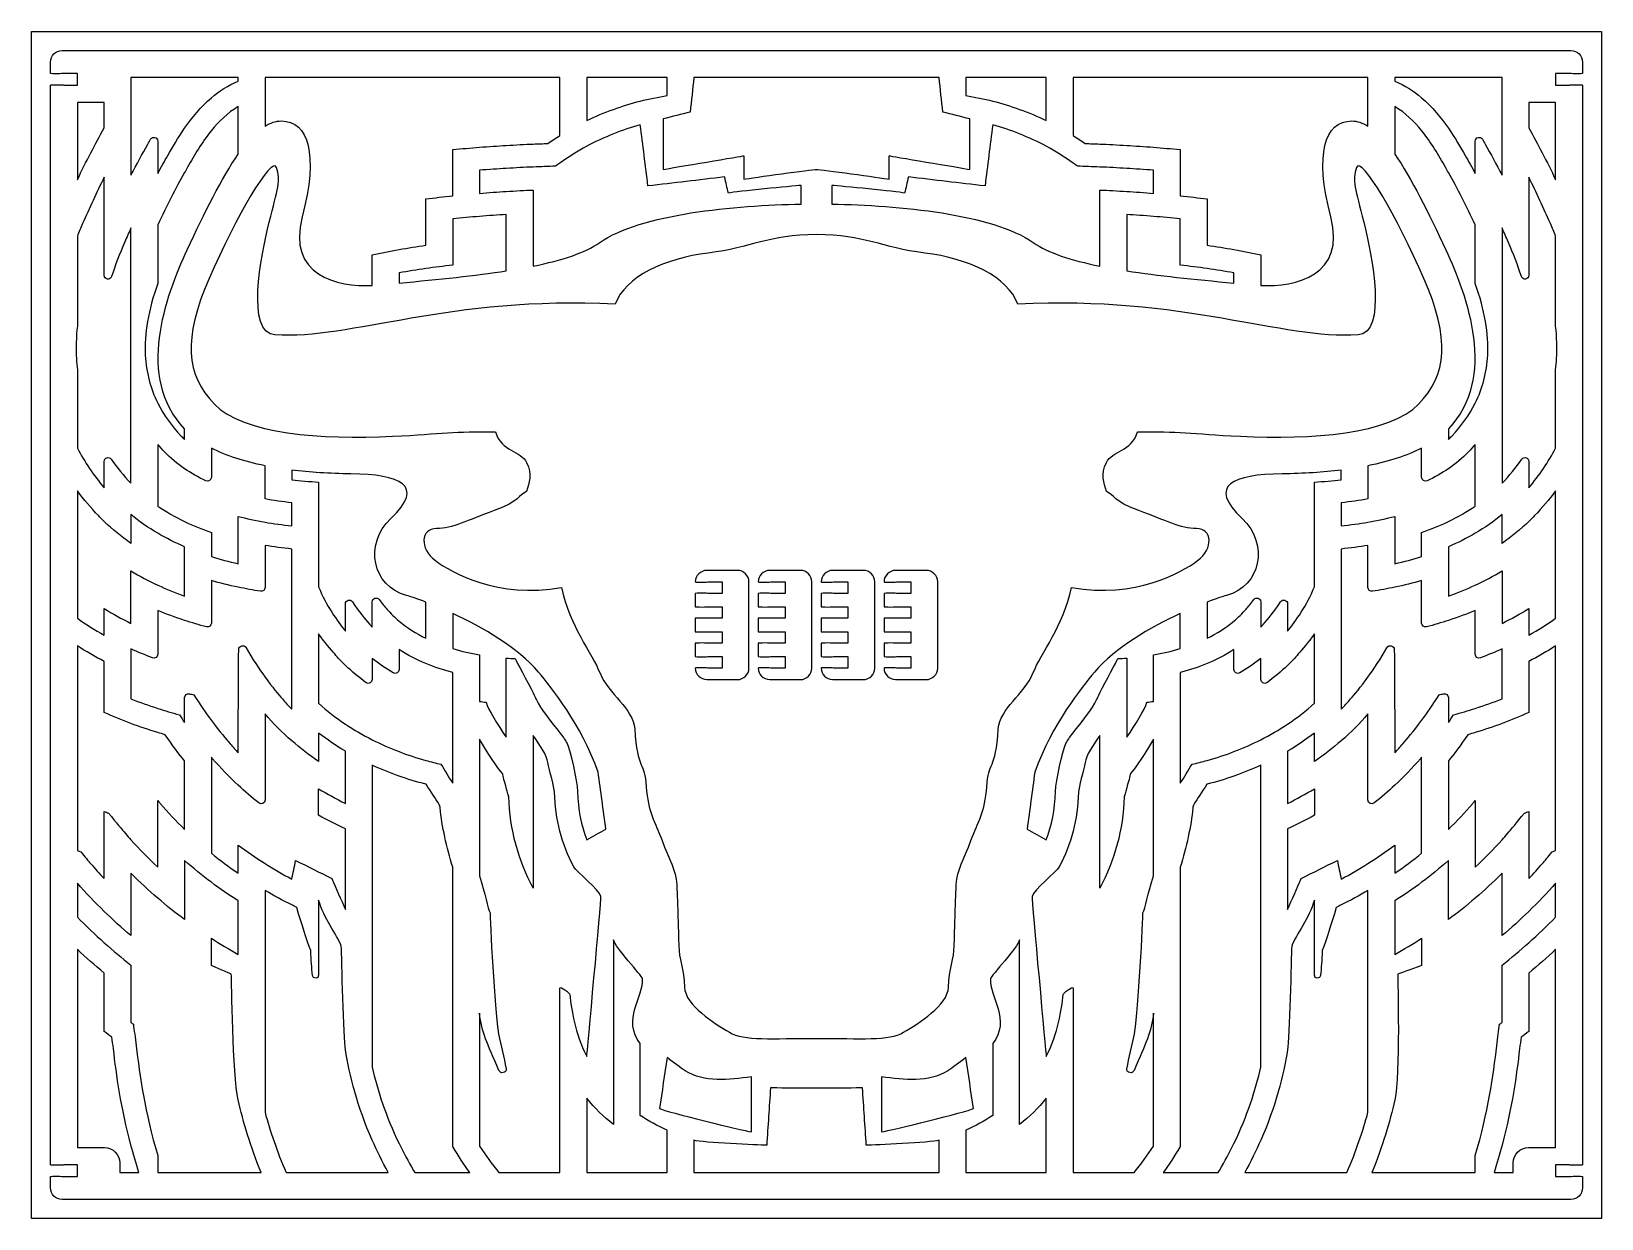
# Model space of a CAD drawing. Extents: x 110 to 520, y 70 to 380.
import ezdxf

# ---------------------------------------------------------------- set-up
doc = ezdxf.new("R2010")
doc.units = 0
doc.header["$MEASUREMENT"] = 0
doc.layers.add('DEFAULT', color=18, linetype='CONTINUOUS')

msp = doc.modelspace()

# ---------------------------------------------------------------- linework, layer by layer
at = {"layer": 'DEFAULT', "color": 18}
msp.add_lwpolyline([(520, 70), (110, 70), (110, 380), (520, 380)], close=True, dxfattribs=at)
at = {"layer": 'DEFAULT', "color": 1}
for points, knots in [([(511.5, 369), (511.72, 369), (512.28, 368.95), (513.25, 368.95), (514.21, 368.95), (515, 368.97), (515, 369), (515, 370), (515, 371), (515, 372), (515, 373.66), (513.66, 375), (512, 375), (380.67, 375), (249.33, 375), (117.99, 375), (116.34, 375), (115, 373.66), (115, 372), (115, 371), (115, 370), (115, 369), (115, 368.97), (115.78, 368.95), (116.75, 368.95), (117.71, 368.95), (118.27, 369), (118.5, 369), (119.66, 369), (120.83, 369), (122, 369), (122, 368), (122, 367), (122, 366), (120.83, 366), (119.66, 366), (118.5, 366), (118.27, 366), (117.71, 366.05), (116.75, 366.05), (115.78, 366.05), (115, 366.03), (115, 366), (115, 272), (115, 178), (115, 84), (115, 83.97), (115.78, 83.95), (116.75, 83.95), (117.71, 83.95), (118.27, 84), (118.5, 84), (119.66, 84), (120.83, 84), (122, 84), (122, 83), (122, 82), (122, 81), (120.83, 81), (119.66, 81), (118.5, 81), (118.27, 81), (117.71, 81.05), (116.75, 81.05), (115.78, 81.05), (115, 81.03), (115, 81), (115, 80), (115, 79), (115, 78), (115, 76.34), (116.34, 75), (117.99, 75), (249.33, 75), (380.67, 75), (512, 75), (513.66, 75), (515, 76.34), (515, 78), (515, 79), (515, 80), (515, 81), (515, 81.03), (514.21, 81.05), (513.25, 81.05), (512.28, 81.05), (511.72, 81), (511.5, 81), (510.33, 81), (509.16, 81), (508, 81), (508, 82), (508, 83), (508, 84), (509.16, 84), (510.33, 84), (511.5, 84), (511.72, 84), (512.28, 83.95), (513.25, 83.95), (514.21, 83.95), (515, 83.97), (515, 84), (515, 178), (515, 272), (515, 366), (515, 366.03), (514.21, 366.05), (513.25, 366.05), (512.28, 366.05), (511.72, 366), (511.5, 366), (510.33, 366), (509.16, 366), (508, 366), (508, 367), (508, 368), (508, 369), (509.16, 369), (510.33, 369), (511.5, 369)], [9.92, 9.92, 9.92, 9.92, 10.92, 10.92, 10.92, 11.94, 11.94, 11.94, 20.45, 20.45, 20.45, 21.45, 21.45, 21.45, 1138.32, 1138.32, 1138.32, 1139.32, 1139.32, 1139.32, 1147.83, 1147.83, 1147.83, 1148.83, 1148.83, 1148.83, 1149.83, 1149.83, 1149.83, 1159.75, 1159.75, 1159.75, 1168.25, 1168.25, 1168.25, 1178.17, 1178.17, 1178.17, 1179.17, 1179.17, 1179.17, 1180.17, 1180.17, 1180.17, 1979.54, 1979.54, 1979.54, 1980.54, 1980.54, 1980.54, 1981.54, 1981.54, 1981.54, 1991.46, 1991.46, 1991.46, 1999.96, 1999.96, 1999.96, 2009.88, 2009.88, 2009.88, 2010.88, 2010.88, 2010.88, 2011.88, 2011.88, 2011.88, 2020.39, 2020.39, 2020.39, 2021.39, 2021.39, 2021.39, 3138.26, 3138.26, 3138.26, 3139.26, 3139.26, 3139.26, 3147.79, 3147.79, 3147.79, 3148.79, 3148.79, 3148.79, 3149.79, 3149.79, 3149.79, 3159.71, 3159.71, 3159.71, 3168.21, 3168.21, 3168.21, 3178.13, 3178.13, 3178.13, 3179.13, 3179.13, 3179.13, 3180.15, 3180.15, 3180.15, 3979.54, 3979.54, 3979.54, 3980.54, 3980.54, 3980.54, 3981.54, 3981.54, 3981.54, 3991.46, 3991.46, 3991.46, 3999.96, 3999.96, 3999.96, 4009.88, 4009.88, 4009.88, 4009.88]), ([(136, 368), (145.33, 368), (154.66, 368), (164, 368), (164, 367.68), (164, 367.36), (164, 367.03), (161.37, 365.94), (159.05, 364.42), (157, 362.67), (154.21, 360.3), (151.92, 357.48), (150, 354.71), (148.26, 352.19), (146.82, 349.7), (145.61, 347.58), (144.75, 346.1), (143.88, 344.53), (143, 342.88), (143, 345.7), (143, 348.52), (143, 351.33), (143, 352.35), (141.64, 352.71), (141.13, 351.83), (140.88, 351.4), (140.64, 350.98), (140.41, 350.58), (138.97, 348.08), (137.48, 345.33), (136, 342.46), (136, 350.97), (136, 359.49), (136, 368)], [72.41, 72.41, 72.41, 72.41, 151.78, 151.78, 151.78, 154.52, 154.52, 154.52, 155.52, 155.52, 155.52, 156.52, 156.52, 156.52, 157.52, 157.52, 157.52, 158.52, 158.52, 158.52, 182.47, 182.47, 182.47, 183.47, 183.47, 183.47, 184.47, 184.47, 184.47, 185.47, 185.47, 185.47, 257.88, 257.88, 257.88, 257.88]), ([(171, 368), (196.66, 368), (222.33, 368), (248, 368), (248, 362.95), (248, 357.9), (248, 352.84), (246.92, 352.17), (245.86, 351.46), (244.82, 350.73), (243.61, 350.69), (242.33, 350.64), (241, 350.59), (238.8, 350.5), (236.46, 350.38), (234, 350.23), (231.75, 350.1), (229.41, 349.94), (227, 349.75), (224.71, 349.57), (222.37, 349.37), (220, 349.13), (220, 345.11), (220, 341.09), (220, 337.07), (217.68, 336.82), (215.34, 336.55), (213, 336.24), (213, 332.21), (213, 328.17), (213, 324.14), (210.64, 323.81), (208.3, 323.44), (206, 323.04), (203.61, 322.61), (201.26, 322.14), (199, 321.62), (199, 318.97), (199, 316.32), (199, 313.67), (189.87, 313.25), (176.69, 316.19), (180.71, 331.6), (184.97, 347.93), (182.42, 356.61), (175.2, 356.61), (173.8, 356.61), (172.4, 356.14), (171, 355.26), (171, 359.51), (171, 363.75), (171, 368)], [36.11, 36.11, 36.11, 36.11, 254.38, 254.38, 254.38, 297.34, 297.34, 297.34, 298.34, 298.34, 298.34, 299.34, 299.34, 299.34, 300.34, 300.34, 300.34, 301.34, 301.34, 301.34, 302.34, 302.34, 302.34, 336.54, 336.54, 336.54, 337.54, 337.54, 337.54, 371.85, 371.85, 371.85, 372.85, 372.85, 372.85, 373.85, 373.85, 373.85, 396.39, 396.39, 396.39, 397.39, 397.39, 397.39, 398.39, 398.39, 398.39, 399.39, 399.39, 399.39, 435.5, 435.5, 435.5, 435.5]), ([(255, 368), (262, 368), (269, 368), (276, 368), (276, 366.41), (276, 364.82), (276, 363.22), (273.64, 362.86), (271.3, 362.39), (269, 361.8), (266.63, 361.2), (264.29, 360.48), (262, 359.65), (259.61, 358.79), (257.27, 357.81), (255, 356.71), (255, 360.47), (255, 364.24), (255, 368)], [32.01, 32.01, 32.01, 32.01, 91.54, 91.54, 91.54, 105.08, 105.08, 105.08, 106.08, 106.08, 106.08, 107.08, 107.08, 107.08, 108.08, 108.08, 108.08, 140.09, 140.09, 140.09, 140.09]), ([(283, 368), (304.33, 368), (325.67, 368), (347, 368), (347.34, 364.98), (347.67, 361.97), (348, 358.95), (350.34, 358.35), (352.67, 357.75), (355, 357.15), (355, 352.75), (355, 348.34), (355, 343.94), (352.7, 344.41), (334, 347.5), (334, 347.5), (334, 345.46), (334, 343.43), (334, 341.39), (331.73, 341.83), (316.11, 343.94), (315, 343.94), (313.89, 343.94), (298.27, 341.83), (296, 341.39), (296, 343.43), (296, 345.46), (296, 347.5), (296, 347.5), (277.3, 344.41), (274.99, 343.94), (274.99, 348.34), (274.99, 352.75), (274.99, 357.15), (277.33, 357.75), (279.66, 358.35), (281.99, 358.95), (282.33, 361.97), (282.66, 364.98), (283, 368)], [25.816685, 25.816685, 25.816685, 25.816685, 207.256685, 207.256685, 207.256685, 233.072271, 233.072271, 233.072271, 253.554793, 253.554793, 253.554793, 291.004793, 291.004793, 291.004793, 292.004793, 292.004793, 292.004793, 309.304793, 309.304793, 309.304793, 310.304793, 310.304793, 310.304793, 311.304793, 311.304793, 311.304793, 328.604793, 328.604793, 328.604793, 329.604793, 329.604793, 329.604793, 367.054793, 367.054793, 367.054793, 387.537315, 387.537315, 387.537315, 413.353999, 413.353999, 413.353999, 413.353999]), ([(354, 368), (361, 368), (368, 368), (375, 368), (375, 364.24), (375, 360.47), (375, 356.71), (372.73, 357.81), (370.39, 358.79), (368, 359.65), (365.71, 360.48), (363.37, 361.2), (361, 361.8), (358.69, 362.39), (356.36, 362.86), (354, 363.22), (354, 364.82), (354, 366.41), (354, 368)], [13.54, 13.54, 13.54, 13.54, 73.07, 73.07, 73.07, 105.08, 105.08, 105.08, 106.08, 106.08, 106.08, 107.08, 107.08, 107.08, 108.08, 108.08, 108.08, 121.62, 121.62, 121.62, 121.62]), ([(382, 368), (407.67, 368), (433.34, 368), (459, 368), (459, 363.75), (459, 359.51), (459, 355.26), (457.6, 356.14), (456.2, 356.61), (454.8, 356.61), (447.58, 356.61), (445.03, 347.93), (449.29, 331.6), (453.31, 316.19), (440.13, 313.25), (431, 313.67), (431, 316.32), (431, 318.97), (431, 321.62), (428.74, 322.14), (426.39, 322.61), (424, 323.04), (421.7, 323.44), (419.36, 323.81), (417, 324.14), (417, 328.17), (417, 332.21), (417, 336.24), (414.66, 336.55), (412.32, 336.82), (410, 337.07), (410, 341.09), (410, 345.11), (410, 349.13), (407.63, 349.37), (405.29, 349.57), (403, 349.75), (400.59, 349.94), (398.25, 350.1), (396, 350.23), (393.54, 350.38), (391.2, 350.5), (389, 350.59), (387.67, 350.64), (386.39, 350.69), (385.18, 350.73), (384.14, 351.46), (383.08, 352.17), (382, 352.84), (382, 357.9), (382, 362.95), (382, 368)], [42.96, 42.96, 42.96, 42.96, 261.23, 261.23, 261.23, 297.34, 297.34, 297.34, 298.34, 298.34, 298.34, 299.34, 299.34, 299.34, 300.34, 300.34, 300.34, 322.88, 322.88, 322.88, 323.88, 323.88, 323.88, 324.88, 324.88, 324.88, 359.19, 359.19, 359.19, 360.19, 360.19, 360.19, 394.39, 394.39, 394.39, 395.39, 395.39, 395.39, 396.39, 396.39, 396.39, 397.39, 397.39, 397.39, 398.39, 398.39, 398.39, 399.39, 399.39, 399.39, 442.35, 442.35, 442.35, 442.35]), ([(466, 368), (475.34, 368), (484.67, 368), (494, 368), (494, 359.49), (494, 350.97), (494, 342.46), (492.52, 345.33), (491.03, 348.08), (489.59, 350.58), (489.36, 350.98), (489.12, 351.4), (488.87, 351.83), (488.36, 352.71), (487, 352.35), (487, 351.33), (487, 348.52), (487, 345.7), (487, 342.88), (486.12, 344.53), (485.25, 346.1), (484.39, 347.58), (483.18, 349.7), (481.74, 352.19), (480, 354.71), (478.08, 357.48), (475.79, 360.3), (473, 362.67), (470.95, 364.42), (468.63, 365.94), (466, 367.03), (466, 367.36), (466, 367.68), (466, 368)], [2.74, 2.74, 2.74, 2.74, 82.11, 82.11, 82.11, 154.52, 154.52, 154.52, 155.52, 155.52, 155.52, 156.52, 156.52, 156.52, 157.52, 157.52, 157.52, 181.47, 181.47, 181.47, 182.47, 182.47, 182.47, 183.47, 183.47, 183.47, 184.47, 184.47, 184.47, 185.47, 185.47, 185.47, 188.21, 188.21, 188.21, 188.21]), ([(122, 361.47), (124.33, 361.47), (126.66, 361.47), (129, 361.47), (129, 359.25), (129, 357.02), (129, 354.8), (126.68, 350.66), (124.28, 346.01), (122, 341.25), (122, 347.99), (122, 354.73), (122, 361.47)], [57.33, 57.33, 57.33, 57.33, 77.17, 77.17, 77.17, 96.09, 96.09, 96.09, 97.09, 97.09, 97.09, 154.42, 154.42, 154.42, 154.42]), ([(508, 361.47), (508, 354.73), (508, 347.99), (508, 341.25), (505.72, 346.01), (503.32, 350.66), (501, 354.8), (501, 357.02), (501, 359.25), (501, 361.47), (503.34, 361.47), (505.67, 361.47), (508, 361.47)], [19.84, 19.84, 19.84, 19.84, 77.17, 77.17, 77.17, 78.17, 78.17, 78.17, 97.09, 97.09, 97.09, 116.93, 116.93, 116.93, 116.93]), ([(150, 276.23), (150, 275.31), (150, 274.39), (150, 273.47), (149.7, 273.75), (149.41, 274.04), (149.12, 274.33), (146.56, 276.99), (144.52, 279.86), (143, 282.91), (141.06, 286.8), (139.97, 290.99), (139.74, 295.44), (139.46, 301.08), (140.5, 307.14), (143, 314.19), (143, 319.3), (143, 324.41), (143, 329.52), (145.27, 334.34), (147.69, 339.07), (150, 343.18), (150.27, 343.66), (150.53, 344.13), (150.8, 344.59), (152.53, 347.6), (154.51, 351.02), (157, 354.1), (158.96, 356.54), (161.26, 358.76), (164, 360.36), (164, 356.21), (164, 352.07), (164, 347.92), (159.65, 341.72), (155.24, 332.77), (150.69, 322.98), (145.02, 310.78), (137.27, 289.55), (150, 276.23)], [1, 1, 1, 1, 8.82, 8.82, 8.82, 9.82, 9.82, 9.82, 10.82, 10.82, 10.82, 11.82, 11.82, 11.82, 12.82, 12.82, 12.82, 56.25, 56.25, 56.25, 57.25, 57.25, 57.25, 58.25, 58.25, 58.25, 59.25, 59.25, 59.25, 60.25, 60.25, 60.25, 95.5, 95.5, 95.5, 96.5, 96.5, 96.5, 97.5, 97.5, 97.5, 97.5]), ([(466, 360.36), (468.74, 358.76), (471.04, 356.54), (473, 354.1), (475.49, 351.02), (477.47, 347.6), (479.2, 344.59), (479.46, 344.13), (479.73, 343.66), (480, 343.18), (482.31, 339.07), (484.73, 334.34), (487, 329.52), (487, 324.41), (487, 319.3), (487, 314.19), (489.5, 307.14), (490.54, 301.08), (490.26, 295.44), (490.03, 290.99), (488.94, 286.8), (487, 282.91), (485.48, 279.86), (483.44, 276.99), (480.88, 274.33), (480.59, 274.04), (480.3, 273.75), (480, 273.47), (480, 274.39), (480, 275.31), (480, 276.23), (492.73, 289.55), (484.98, 310.78), (479.31, 322.98), (474.76, 332.77), (470.35, 341.72), (466, 347.92), (466, 352.07), (466, 356.21), (466, 360.36)], [35.25, 35.25, 35.25, 35.25, 36.25, 36.25, 36.25, 37.25, 37.25, 37.25, 38.25, 38.25, 38.25, 39.25, 39.25, 39.25, 82.68, 82.68, 82.68, 83.68, 83.68, 83.68, 84.68, 84.68, 84.68, 85.68, 85.68, 85.68, 86.68, 86.68, 86.68, 94.5, 94.5, 94.5, 95.5, 95.5, 95.5, 96.5, 96.5, 96.5, 131.75, 131.75, 131.75, 131.75]), ([(262, 353.25), (264.28, 354.16), (266.62, 354.94), (269, 355.6), (269.66, 350.28), (270.33, 344.96), (271, 339.64), (277.66, 340.42), (284.33, 341.2), (291, 341.99), (291.33, 340.58), (291.66, 339.18), (292, 337.78), (294.05, 338.22), (308.64, 339.58), (311, 339.77), (311, 338.15), (311, 336.53), (311, 334.91), (293.72, 334.61), (269.04, 332.35), (258.4, 324.88), (254.57, 322.18), (248.61, 320.23), (241, 318.71), (241, 325.33), (241, 331.95), (241, 338.58), (238.79, 338.48), (236.44, 338.36), (234, 338.21), (231.74, 338.07), (229.39, 337.91), (227, 337.71), (227, 339.72), (227, 341.73), (227, 343.74), (229.38, 343.93), (231.73, 344.09), (234, 344.23), (236.42, 344.37), (238.76, 344.49), (241, 344.58), (243.05, 344.67), (245.01, 344.74), (246.85, 344.79), (247.23, 345.07), (247.61, 345.35), (248, 345.62), (250.23, 347.23), (252.57, 348.68), (255, 349.99), (257.26, 351.21), (259.6, 352.29), (262, 353.25)], [1, 1, 1, 1, 2, 2, 2, 47.613775, 47.613775, 47.613775, 104.693647, 104.693647, 104.693647, 116.957027, 116.957027, 116.957027, 117.957027, 117.957027, 117.957027, 131.747027, 131.747027, 131.747027, 132.747027, 132.747027, 132.747027, 133.747027, 133.747027, 133.747027, 190.067027, 190.067027, 190.067027, 191.067027, 191.067027, 191.067027, 192.067027, 192.067027, 192.067027, 209.137027, 209.137027, 209.137027, 210.137027, 210.137027, 210.137027, 211.137027, 211.137027, 211.137027, 212.137027, 212.137027, 212.137027, 213.137027, 213.137027, 213.137027, 214.137027, 214.137027, 214.137027, 215.137027, 215.137027, 215.137027, 215.137027]), ([(383.15, 344.79), (384.99, 344.74), (386.95, 344.67), (389, 344.58), (391.24, 344.49), (393.58, 344.37), (396, 344.23), (398.27, 344.09), (400.62, 343.93), (403, 343.74), (403, 341.73), (403, 339.72), (403, 337.71), (400.61, 337.91), (398.26, 338.07), (396, 338.21), (393.56, 338.36), (391.21, 338.48), (389, 338.58), (389, 331.95), (389, 325.33), (389, 318.71), (381.39, 320.23), (375.43, 322.18), (371.6, 324.88), (360.96, 332.35), (336.28, 334.61), (319, 334.91), (319, 336.53), (319, 338.15), (319, 339.77), (321.36, 339.58), (335.95, 338.22), (338, 337.78), (338.33, 339.18), (338.67, 340.58), (339, 341.99), (345.67, 341.2), (352.33, 340.42), (359, 339.64), (359.67, 344.96), (360.34, 350.28), (361, 355.6), (363.38, 354.94), (365.72, 354.16), (368, 353.25), (370.4, 352.29), (372.74, 351.21), (375, 349.99), (377.43, 348.68), (379.77, 347.23), (382, 345.62), (382.39, 345.35), (382.77, 345.07), (383.15, 344.79)], [1, 1, 1, 1, 2, 2, 2, 3, 3, 3, 4, 4, 4, 21.07, 21.07, 21.07, 22.07, 22.07, 22.07, 23.07, 23.07, 23.07, 79.39, 79.39, 79.39, 80.39, 80.39, 80.39, 81.39, 81.39, 81.39, 95.18, 95.18, 95.18, 96.18, 96.18, 96.18, 108.441068, 108.441068, 108.441068, 165.530871, 165.530871, 165.530871, 211.144647, 211.144647, 211.144647, 212.144647, 212.144647, 212.144647, 213.144647, 213.144647, 213.144647, 214.144647, 214.144647, 214.144647, 215.144647, 215.144647, 215.144647, 215.144647]), ([(355.34, 168.69), (353.6, 163.83), (351.61, 161.09), (351.48, 157.23), (351.35, 153.37), (351.23, 151.63), (350.98, 141.25), (350.9, 137.9), (349.61, 135.24), (349.46, 130.44), (349.31, 125.65), (341.55, 120.94), (337.75, 118.66), (333.94, 116.37), (326.57, 117.06), (315, 117.06), (303.43, 117.06), (296.06, 116.37), (292.25, 118.66), (288.45, 120.94), (280.69, 125.65), (280.54, 130.44), (280.39, 135.24), (279.1, 137.9), (279.02, 141.25), (278.77, 151.63), (278.65, 153.37), (278.52, 157.23), (278.39, 161.09), (276.4, 163.83), (274.66, 168.69), (272.91, 173.54), (270.92, 176.16), (270.55, 182.76), (270.18, 189.35), (268.21, 186.94), (267.55, 197.86), (267.23, 203.09), (260.59, 207.03), (258.47, 212.39), (256.35, 217.74), (250.49, 224.63), (248.44, 234.82), (231.78, 231.78), (219.77, 238.68), (215.51, 241.8), (211.25, 244.92), (211.63, 250.17), (215.81, 250.17), (219.99, 250.17), (223.8, 252.37), (230.8, 254.88), (237.79, 257.39), (237.03, 258.91), (239.31, 259.82), (239.95, 262.26), (240.81, 264.31), (239.31, 267.42), (237.82, 270.53), (232.82, 270.16), (231.14, 275.45), (220.43, 275.64), (217.51, 274.94), (204.33, 274.27), (185.77, 273.34), (165.23, 274.88), (157.78, 282.64), (150.32, 290.4), (149.56, 299.68), (156.41, 315.5), (163.25, 331.32), (172.78, 347.8), (174, 344.46), (175.22, 341.11), (174.31, 338.98), (172.08, 330.15), (169.85, 321.33), (165.98, 301.25), (173.6, 300.75), (193.27, 299.43), (219.23, 310.99), (262.44, 308.76), (265.07, 315.96), (275.41, 320.75), (286.69, 322.13), (298.21, 323.53), (302.3, 326.94), (315, 326.94), (327.7, 326.94), (331.79, 323.53), (343.31, 322.13), (354.59, 320.75), (364.93, 315.96), (367.56, 308.76), (410.76, 310.99), (436.73, 299.43), (456.4, 300.75), (464.02, 301.25), (460.15, 321.33), (457.92, 330.15), (455.69, 338.98), (454.78, 341.11), (456, 344.46), (457.22, 347.8), (466.75, 331.32), (473.59, 315.5), (480.44, 299.68), (479.68, 290.4), (472.22, 282.64), (464.77, 274.88), (444.23, 273.34), (425.67, 274.27), (412.49, 274.94), (409.57, 275.64), (398.86, 275.45), (397.18, 270.16), (392.18, 270.53), (390.68, 267.42), (389.19, 264.31), (390.05, 262.26), (390.68, 259.82), (392.97, 258.91), (392.21, 257.39), (399.2, 254.88), (406.2, 252.37), (410.01, 250.17), (414.19, 250.17), (418.37, 250.17), (418.75, 244.92), (414.49, 241.8), (410.23, 238.68), (398.22, 231.78), (381.56, 234.82), (379.51, 224.63), (373.65, 217.74), (371.53, 212.39), (369.41, 207.03), (362.77, 203.09), (362.45, 197.86), (361.79, 186.94), (359.82, 189.35), (359.45, 182.76), (359.08, 176.16), (357.09, 173.54), (355.34, 168.69)], [1, 1, 1, 1, 2, 2, 2, 3, 3, 3, 4, 4, 4, 5, 5, 5, 6, 6, 6, 7, 7, 7, 8, 8, 8, 9, 9, 9, 10, 10, 10, 11, 11, 11, 12, 12, 12, 13, 13, 13, 14, 14, 14, 15, 15, 15, 16, 16, 16, 17, 17, 17, 18, 18, 18, 19, 19, 19, 20, 20, 20, 21, 21, 21, 22, 22, 22, 23, 23, 23, 24, 24, 24, 25, 25, 25, 26, 26, 26, 27, 27, 27, 28, 28, 28, 29, 29, 29, 30, 30, 30, 31, 31, 31, 32, 32, 32, 33, 33, 33, 34, 34, 34, 35, 35, 35, 36, 36, 36, 37, 37, 37, 38, 38, 38, 39, 39, 39, 40, 40, 40, 41, 41, 41, 42, 42, 42, 43, 43, 43, 44, 44, 44, 45, 45, 45, 46, 46, 46, 47, 47, 47, 48, 48, 48, 49, 49, 49, 49]), ([(121.77, 294.53), (121.63, 297.34), (121.7, 300.17), (122, 303.07), (122, 310.88), (122, 318.69), (122, 326.5), (122.43, 327.59), (122.89, 328.69), (123.37, 329.8), (125.11, 333.83), (127.03, 337.95), (129, 341.92), (129, 333.39), (129, 324.86), (129, 316.33), (129, 315.19), (130.59, 314.94), (130.95, 316.02), (131.88, 318.9), (133.03, 321.9), (134.38, 325.04), (134.91, 326.24), (135.45, 327.46), (136, 328.67), (136, 306.45), (136, 284.23), (136, 262.02), (134.08, 264.02), (132.35, 266.11), (130.82, 268.28), (130.25, 269.08), (129, 268.69), (129, 267.71), (129, 265.42), (129, 263.13), (129, 260.83), (126.24, 264.11), (123.9, 267.56), (122, 271.18), (122, 277.99), (122, 284.8), (122, 291.62), (121.9, 292.58), (121.82, 293.55), (121.77, 294.53)], [1, 1, 1, 1, 2, 2, 2, 68.42, 68.42, 68.42, 69.42, 69.42, 69.42, 70.42, 70.42, 70.42, 142.94, 142.94, 142.94, 143.94, 143.94, 143.94, 144.94, 144.94, 144.94, 145.94, 145.94, 145.94, 334.89, 334.89, 334.89, 335.89, 335.89, 335.89, 336.89, 336.89, 336.89, 356.38, 356.38, 356.38, 357.38, 357.38, 357.38, 415.31, 415.31, 415.31, 416.31, 416.31, 416.31, 416.31]), ([(508.23, 294.53), (508.18, 293.55), (508.1, 292.58), (508, 291.62), (508, 284.8), (508, 277.99), (508, 271.18), (506.1, 267.56), (503.76, 264.11), (501, 260.83), (501, 263.13), (501, 265.42), (501, 267.71), (501, 268.69), (499.75, 269.08), (499.18, 268.28), (497.65, 266.11), (495.92, 264.02), (494, 262.02), (494, 284.23), (494, 306.45), (494, 328.67), (494.55, 327.46), (495.09, 326.24), (495.62, 325.04), (496.97, 321.9), (498.12, 318.9), (499.05, 316.02), (499.41, 314.94), (501, 315.19), (501, 316.33), (501, 324.86), (501, 333.39), (501, 341.92), (502.97, 337.95), (504.89, 333.83), (506.63, 329.8), (507.11, 328.69), (507.57, 327.59), (508, 326.5), (508, 318.69), (508, 310.88), (508, 303.07), (508.3, 300.17), (508.37, 297.34), (508.23, 294.53)], [1, 1, 1, 1, 2, 2, 2, 59.93, 59.93, 59.93, 60.93, 60.93, 60.93, 80.42, 80.42, 80.42, 81.42, 81.42, 81.42, 82.42, 82.42, 82.42, 271.37, 271.37, 271.37, 272.37, 272.37, 272.37, 273.37, 273.37, 273.37, 274.37, 274.37, 274.37, 346.89, 346.89, 346.89, 347.89, 347.89, 347.89, 348.89, 348.89, 348.89, 415.31, 415.31, 415.31, 416.31, 416.31, 416.31, 416.31]), ([(206, 314.28), (206, 315.16), (206, 316.05), (206, 316.94), (208.29, 317.36), (210.63, 317.74), (213, 318.08), (215.32, 318.41), (217.67, 318.7), (220, 318.96), (220, 322.98), (220, 327), (220, 331.03), (222.36, 331.28), (224.7, 331.5), (227, 331.69), (229.4, 331.89), (231.74, 332.06), (234, 332.2), (234, 327.29), (234, 322.38), (234, 317.48), (225.9, 316.22), (216.43, 315.25), (206, 314.28)], [1, 1, 1, 1, 8.55, 8.55, 8.55, 9.55, 9.55, 9.55, 10.55, 10.55, 10.55, 44.75, 44.75, 44.75, 45.75, 45.75, 45.75, 46.75, 46.75, 46.75, 88.48, 88.48, 88.48, 89.48, 89.48, 89.48, 89.48]), ([(417, 318.08), (419.37, 317.74), (421.71, 317.36), (424, 316.94), (424, 316.05), (424, 315.16), (424, 314.28), (413.57, 315.25), (404.1, 316.22), (396, 317.48), (396, 322.38), (396, 327.29), (396, 332.2), (398.26, 332.06), (400.6, 331.89), (403, 331.69), (405.3, 331.5), (407.64, 331.28), (410, 331.03), (410, 327), (410, 322.98), (410, 318.96), (412.33, 318.7), (414.68, 318.41), (417, 318.08)], [1, 1, 1, 1, 2, 2, 2, 9.55, 9.55, 9.55, 10.55, 10.55, 10.55, 52.28, 52.28, 52.28, 53.28, 53.28, 53.28, 54.28, 54.28, 54.28, 88.48, 88.48, 88.48, 89.48, 89.48, 89.48, 89.48]), ([(178, 256.9), (178, 254.89), (178, 252.89), (178, 250.88), (175.57, 251.14), (173.23, 251.47), (171, 251.86), (168.55, 252.28), (166.22, 252.78), (164, 253.36), (164, 249.25), (164, 245.13), (164, 241.01), (161.57, 241.56), (159.23, 242.17), (157, 242.87), (157, 244.98), (157, 247.08), (157, 249.19), (154.52, 250.03), (152.19, 250.97), (150, 252.02), (147.48, 253.23), (145.15, 254.58), (143, 256.06), (143, 261.43), (143, 266.8), (143, 272.16), (143.57, 271.49), (144.17, 270.83), (144.8, 270.17), (146.33, 268.58), (148.06, 267.13), (150, 265.81), (151.69, 264.65), (153.55, 263.6), (155.57, 262.65), (156.23, 262.34), (157, 262.83), (157, 263.56), (157, 266.1), (157, 268.64), (157, 271.18), (160.79, 269.23), (165.47, 267.69), (171, 266.58), (171, 263.7), (171, 260.82), (171, 257.94), (173.22, 257.52), (175.55, 257.18), (178, 256.9)], [1, 1, 1, 1, 18.08, 18.08, 18.08, 19.08, 19.08, 19.08, 20.08, 20.08, 20.08, 55.08, 55.08, 55.08, 56.08, 56.08, 56.08, 73.98, 73.98, 73.98, 74.98, 74.98, 74.98, 75.98, 75.98, 75.98, 121.63, 121.63, 121.63, 122.63, 122.63, 122.63, 123.63, 123.63, 123.63, 124.63, 124.63, 124.63, 125.63, 125.63, 125.63, 147.22, 147.22, 147.22, 148.22, 148.22, 148.22, 172.72, 172.72, 172.72, 173.72, 173.72, 173.72, 173.72]), ([(473, 249.19), (473, 247.08), (473, 244.98), (473, 242.87), (470.77, 242.17), (468.43, 241.56), (466, 241.01), (466, 245.13), (466, 249.25), (466, 253.36), (463.78, 252.78), (461.45, 252.28), (459, 251.86), (456.77, 251.47), (454.43, 251.14), (452, 250.88), (452, 252.89), (452, 254.89), (452, 256.9), (454.45, 257.18), (456.78, 257.52), (459, 257.94), (459, 260.82), (459, 263.7), (459, 266.58), (464.53, 267.69), (469.21, 269.23), (473, 271.18), (473, 268.64), (473, 266.1), (473, 263.56), (473, 262.83), (473.77, 262.34), (474.43, 262.65), (476.45, 263.6), (478.31, 264.65), (480, 265.81), (481.94, 267.13), (483.67, 268.58), (485.2, 270.17), (485.83, 270.83), (486.43, 271.49), (487, 272.16), (487, 266.8), (487, 261.43), (487, 256.06), (484.85, 254.58), (482.52, 253.23), (480, 252.02), (477.81, 250.97), (475.48, 250.03), (473, 249.19)], [1, 1, 1, 1, 18.9, 18.9, 18.9, 19.9, 19.9, 19.9, 54.9, 54.9, 54.9, 55.9, 55.9, 55.9, 56.9, 56.9, 56.9, 73.98, 73.98, 73.98, 74.98, 74.98, 74.98, 99.48, 99.48, 99.48, 100.48, 100.48, 100.48, 122.07, 122.07, 122.07, 123.07, 123.07, 123.07, 124.07, 124.07, 124.07, 125.07, 125.07, 125.07, 126.07, 126.07, 126.07, 171.72, 171.72, 171.72, 172.72, 172.72, 172.72, 173.72, 173.72, 173.72, 173.72]), ([(207.94, 232.72), (208.95, 232.46), (210.73, 231.87), (213, 231), (213, 227.84), (213, 224.68), (213, 221.52), (210.5, 222.74), (208.13, 224.23), (206, 226.03), (204.88, 226.98), (203.82, 228.01), (202.85, 229.15), (202.27, 229.82), (201.55, 230.66), (200.78, 231.65), (200.2, 232.4), (199, 231.98), (199, 231.03), (199, 228.84), (199, 226.65), (199, 224.45), (198.76, 224.71), (198.53, 224.97), (198.3, 225.24), (197.18, 226.54), (195.5, 228.51), (193.83, 231.04), (193.29, 231.87), (192, 231.49), (192, 230.49), (192, 228.13), (192, 225.77), (192, 223.41), (189.85, 226.06), (187.01, 230), (185, 234.99), (185, 244.1), (185, 253.21), (185, 262.32), (182.56, 262.46), (180.22, 262.67), (178, 262.93), (178, 263.77), (178, 264.62), (178, 265.46), (182.67, 264.88), (187.8, 264.54), (193.38, 264.47), (206.22, 264.29), (213.09, 261.62), (203.84, 252.77), (196.8, 246.04), (199.02, 235.07), (207.94, 232.72)], [1, 1, 1, 1, 2, 2, 2, 28.86, 28.86, 28.86, 29.86, 29.86, 29.86, 30.86, 30.86, 30.86, 31.86, 31.86, 31.86, 32.86, 32.86, 32.86, 51.5, 51.5, 51.5, 52.5, 52.5, 52.5, 53.5, 53.5, 53.5, 54.5, 54.5, 54.5, 74.57, 74.57, 74.57, 75.57, 75.57, 75.57, 153.03, 153.03, 153.03, 154.03, 154.03, 154.03, 161.19, 161.19, 161.19, 162.19, 162.19, 162.19, 163.19, 163.19, 163.19, 164.19, 164.19, 164.19, 164.19]), ([(438, 223.41), (438, 225.77), (438, 228.13), (438, 230.49), (438, 231.49), (436.71, 231.87), (436.16, 231.04), (434.5, 228.51), (432.82, 226.54), (431.7, 225.24), (431.47, 224.97), (431.24, 224.71), (431, 224.45), (431, 226.65), (431, 228.84), (431, 231.03), (431, 231.98), (429.8, 232.4), (429.22, 231.65), (428.45, 230.66), (427.73, 229.82), (427.15, 229.15), (426.18, 228.01), (425.12, 226.98), (424, 226.03), (421.87, 224.23), (419.5, 222.74), (417, 221.52), (417, 224.68), (417, 227.84), (417, 231), (419.27, 231.87), (421.05, 232.46), (422.06, 232.72), (430.98, 235.07), (433.2, 246.04), (426.16, 252.77), (416.91, 261.62), (423.78, 264.29), (436.62, 264.47), (442.2, 264.54), (447.33, 264.88), (452, 265.46), (452, 264.62), (452, 263.77), (452, 262.93), (449.78, 262.67), (447.44, 262.46), (445, 262.32), (445, 253.21), (445, 244.1), (445, 234.99), (442.99, 230), (440.15, 226.06), (438, 223.41)], [1, 1, 1, 1, 21.07, 21.07, 21.07, 22.07, 22.07, 22.07, 23.07, 23.07, 23.07, 24.07, 24.07, 24.07, 42.71, 42.71, 42.71, 43.71, 43.71, 43.71, 44.71, 44.71, 44.71, 45.71, 45.71, 45.71, 46.71, 46.71, 46.71, 73.57, 73.57, 73.57, 74.57, 74.57, 74.57, 75.57, 75.57, 75.57, 76.57, 76.57, 76.57, 77.57, 77.57, 77.57, 84.73, 84.73, 84.73, 85.73, 85.73, 85.73, 163.19, 163.19, 163.19, 164.19, 164.19, 164.19, 164.19]), ([(143, 248.95), (145.19, 247.66), (147.52, 246.49), (150, 245.43), (150, 241.14), (150, 236.84), (150, 232.54), (147.56, 233.4), (145.23, 234.35), (143, 235.4), (140.55, 236.53), (138.22, 237.78), (136, 239.13), (136, 234.56), (136, 229.99), (136, 225.42), (133.57, 226.62), (131.23, 227.92), (129, 229.32), (129, 226.99), (129, 224.66), (129, 222.33), (126.57, 223.71), (124.24, 225.19), (122, 226.77), (122, 237.84), (122, 248.92), (122, 260), (123.66, 257.77), (125.49, 255.62), (127.5, 253.55), (127.99, 253.03), (128.49, 252.53), (129, 252.05), (131.15, 249.96), (133.49, 248.05), (136, 246.3), (136, 248.81), (136, 251.32), (136, 253.83), (138.15, 252.05), (140.48, 250.42), (143, 248.95)], [1, 1, 1, 1, 2, 2, 2, 38.55, 38.55, 38.55, 39.55, 39.55, 39.55, 40.55, 40.55, 40.55, 79.4, 79.4, 79.4, 80.4, 80.4, 80.4, 100.22, 100.22, 100.22, 101.22, 101.22, 101.22, 195.42, 195.42, 195.42, 196.42, 196.42, 196.42, 197.42, 197.42, 197.42, 198.42, 198.42, 198.42, 219.76, 219.76, 219.76, 220.76, 220.76, 220.76, 220.76]), ([(508, 226.77), (505.76, 225.19), (503.43, 223.71), (501, 222.33), (501, 224.66), (501, 226.99), (501, 229.32), (498.77, 227.92), (496.43, 226.62), (494, 225.42), (494, 229.99), (494, 234.56), (494, 239.13), (491.78, 237.78), (489.45, 236.53), (487, 235.4), (484.77, 234.35), (482.44, 233.4), (480, 232.54), (480, 236.84), (480, 241.14), (480, 245.43), (482.48, 246.49), (484.81, 247.66), (487, 248.95), (489.52, 250.42), (491.85, 252.05), (494, 253.83), (494, 251.32), (494, 248.81), (494, 246.3), (496.51, 248.05), (498.85, 249.96), (501, 252.05), (501.51, 252.53), (502.01, 253.03), (502.5, 253.55), (504.51, 255.62), (506.34, 257.77), (508, 260), (508, 248.92), (508, 237.84), (508, 226.77)], [94.2, 94.2, 94.2, 94.2, 95.2, 95.2, 95.2, 115.02, 115.02, 115.02, 116.02, 116.02, 116.02, 154.87, 154.87, 154.87, 155.87, 155.87, 155.87, 156.87, 156.87, 156.87, 193.42, 193.42, 193.42, 194.42, 194.42, 194.42, 195.42, 195.42, 195.42, 216.76, 216.76, 216.76, 217.76, 217.76, 217.76, 218.76, 218.76, 218.76, 219.76, 219.76, 219.76, 313.96, 313.96, 313.96, 313.96]), ([(148.65, 201.54), (146.72, 202.06), (144.84, 202.63), (143, 203.22), (140.6, 203.99), (138.27, 204.83), (136, 205.73), (136, 210.07), (136, 214.42), (136, 218.77), (137.83, 217.93), (139.71, 217.15), (141.64, 216.41), (142.3, 216.16), (143, 216.65), (143, 217.35), (143, 221.17), (143, 225), (143, 228.82), (145.25, 227.86), (147.58, 226.99), (150, 226.2), (151.86, 225.58), (153.78, 225.01), (155.75, 224.49), (156.38, 224.32), (157, 224.81), (157, 225.46), (157, 229.18), (157, 232.89), (157, 236.6), (159.25, 235.96), (161.58, 235.38), (164, 234.87), (165.89, 234.47), (167.84, 234.11), (169.84, 233.8), (170.45, 233.71), (171, 234.18), (171, 234.79), (171, 238.45), (171, 242.11), (171, 245.77), (173.25, 245.4), (175.58, 245.1), (178, 244.84), (178, 230.89), (178, 216.95), (178, 203), (177.14, 203.88), (176.32, 204.78), (175.53, 205.71), (174.55, 206.85), (172.89, 208.78), (171, 211.39), (169.44, 213.52), (167.72, 216.1), (166.07, 219.08), (165.58, 219.98), (164.15, 219.61), (164.13, 218.58), (164.04, 210.22), (164, 191.61), (164, 191.61), (163.27, 192.39), (162.55, 193.18), (161.86, 193.99), (160.92, 195.1), (159.13, 197.19), (157, 200.05), (155.58, 201.96), (154.02, 204.21), (152.45, 206.75), (152.04, 206.85), (151.65, 206.95), (151.25, 207.06), (150.62, 207.22), (150, 206.74), (150, 206.09), (150, 203.9), (150, 201.71), (150, 199.53), (149.55, 200.17), (149.1, 200.85), (148.65, 201.54)], [1, 1, 1, 1, 2, 2, 2, 3, 3, 3, 39.97, 39.97, 39.97, 40.97, 40.97, 40.97, 41.97, 41.97, 41.97, 74.5, 74.5, 74.5, 75.5, 75.5, 75.5, 76.5, 76.5, 76.5, 77.5, 77.5, 77.5, 109.09, 109.09, 109.09, 110.09, 110.09, 110.09, 111.09, 111.09, 111.09, 112.09, 112.09, 112.09, 143.22, 143.22, 143.22, 144.22, 144.22, 144.22, 262.83, 262.83, 262.83, 263.83, 263.83, 263.83, 264.83, 264.83, 264.83, 265.83, 265.83, 265.83, 266.83, 266.83, 266.83, 267.83, 267.83, 267.83, 268.83, 268.83, 268.83, 269.83, 269.83, 269.83, 270.83, 270.83, 270.83, 271.83, 271.83, 271.83, 272.83, 272.83, 272.83, 291.43, 291.43, 291.43, 292.43, 292.43, 292.43, 292.43]), ([(488.35, 216.41), (490.29, 217.15), (492.17, 217.93), (494, 218.77), (494, 214.42), (494, 210.07), (494, 205.73), (491.73, 204.83), (489.4, 203.99), (487, 203.22), (485.16, 202.63), (483.27, 202.06), (481.35, 201.54), (480.9, 200.85), (480.45, 200.17), (480, 199.53), (480, 201.71), (480, 203.9), (480, 206.09), (480, 206.74), (479.38, 207.22), (478.75, 207.06), (478.35, 206.95), (477.96, 206.85), (477.55, 206.75), (475.98, 204.21), (474.42, 201.96), (473, 200.05), (470.87, 197.19), (469.08, 195.1), (468.14, 193.99), (467.45, 193.18), (466.73, 192.39), (466, 191.61), (466, 191.61), (465.96, 210.22), (465.87, 218.58), (465.85, 219.61), (464.42, 219.98), (463.93, 219.08), (462.28, 216.1), (460.56, 213.52), (459, 211.39), (457.11, 208.78), (455.45, 206.85), (454.47, 205.71), (453.68, 204.78), (452.85, 203.88), (452, 203), (452, 216.95), (452, 230.89), (452, 244.84), (454.42, 245.1), (456.75, 245.4), (459, 245.77), (459, 242.11), (459, 238.45), (459, 234.79), (459, 234.18), (459.55, 233.71), (460.16, 233.8), (462.16, 234.11), (464.11, 234.47), (466, 234.87), (468.42, 235.38), (470.75, 235.96), (473, 236.6), (473, 232.89), (473, 229.18), (473, 225.46), (473, 224.81), (473.62, 224.32), (474.25, 224.49), (476.22, 225.01), (478.14, 225.58), (480, 226.2), (482.42, 226.99), (484.75, 227.86), (487, 228.82), (487, 225), (487, 221.17), (487, 217.35), (487, 216.65), (487.7, 216.16), (488.35, 216.41)], [1, 1, 1, 1, 2, 2, 2, 38.97, 38.97, 38.97, 39.97, 39.97, 39.97, 40.97, 40.97, 40.97, 41.97, 41.97, 41.97, 60.57, 60.57, 60.57, 61.57, 61.57, 61.57, 62.57, 62.57, 62.57, 63.57, 63.57, 63.57, 64.57, 64.57, 64.57, 65.57, 65.57, 65.57, 66.57, 66.57, 66.57, 67.57, 67.57, 67.57, 68.57, 68.57, 68.57, 69.57, 69.57, 69.57, 70.57, 70.57, 70.57, 189.18, 189.18, 189.18, 190.18, 190.18, 190.18, 221.31, 221.31, 221.31, 222.31, 222.31, 222.31, 223.31, 223.31, 223.31, 224.31, 224.31, 224.31, 255.9, 255.9, 255.9, 256.9, 256.9, 256.9, 257.9, 257.9, 257.9, 258.9, 258.9, 258.9, 291.43, 291.43, 291.43, 292.43, 292.43, 292.43, 292.43]), ([(297.36, 236.25), (297.36, 228.75), (297.36, 221.25), (297.36, 213.76), (297.36, 212.1), (296.02, 210.75), (294.36, 210.75), (291.69, 210.75), (289.03, 210.76), (286.36, 210.76), (284.71, 210.76), (283.36, 212.1), (283.36, 213.76), (283.36, 213.78), (284.14, 213.8), (285.11, 213.8), (286.08, 213.8), (286.58, 213.76), (286.86, 213.76), (288.03, 213.76), (289.19, 213.76), (290.36, 213.76), (290.36, 214.75), (290.36, 215.75), (290.36, 216.75), (289.19, 216.75), (288.03, 216.75), (286.86, 216.75), (286.58, 216.75), (286.08, 216.7), (285.11, 216.7), (284.14, 216.7), (283.36, 216.73), (283.36, 216.75), (283.36, 217.92), (283.36, 219.09), (283.36, 220.25), (283.36, 220.28), (284.14, 220.3), (285.11, 220.3), (286.08, 220.3), (286.58, 220.25), (286.86, 220.25), (288.03, 220.25), (289.19, 220.25), (290.36, 220.25), (290.36, 221.25), (290.36, 222.25), (290.36, 223.25), (289.19, 223.25), (288.03, 223.25), (286.86, 223.25), (286.58, 223.25), (286.08, 223.2), (285.11, 223.2), (284.14, 223.2), (283.36, 223.22), (283.36, 223.25), (283.36, 224.42), (283.36, 225.59), (283.36, 226.75), (283.36, 226.78), (284.14, 226.8), (285.11, 226.8), (286.08, 226.8), (286.58, 226.75), (286.86, 226.75), (288.03, 226.75), (289.19, 226.75), (290.36, 226.75), (290.36, 227.75), (290.36, 228.75), (290.36, 229.75), (289.19, 229.75), (288.03, 229.75), (286.86, 229.75), (286.58, 229.75), (286.08, 229.7), (285.11, 229.7), (284.14, 229.7), (283.36, 229.72), (283.36, 229.75), (283.36, 230.92), (283.36, 232.08), (283.36, 233.25), (283.36, 233.27), (284.14, 233.3), (285.11, 233.3), (286.08, 233.3), (286.58, 233.25), (286.86, 233.25), (288.03, 233.25), (289.19, 233.25), (290.36, 233.25), (290.36, 234.25), (290.36, 235.25), (290.36, 236.24), (289.19, 236.24), (288.03, 236.24), (286.86, 236.24), (286.58, 236.24), (286.08, 236.2), (285.11, 236.2), (284.14, 236.2), (283.36, 236.22), (283.36, 236.24), (283.36, 237.9), (284.71, 239.25), (286.36, 239.25), (289.03, 239.25), (291.69, 239.25), (294.36, 239.25), (296.02, 239.25), (297.36, 237.91), (297.36, 236.25)], [1, 1, 1, 1, 64.76, 64.76, 64.76, 65.76, 65.76, 65.76, 88.430002, 88.430002, 88.430002, 89.430002, 89.430002, 89.430002, 90.430002, 90.430002, 90.430002, 91.430002, 91.430002, 91.430002, 101.350002, 101.350002, 101.350002, 109.850002, 109.850002, 109.850002, 119.770002, 119.770002, 119.770002, 120.770002, 120.770002, 120.770002, 121.770002, 121.770002, 121.770002, 131.690002, 131.690002, 131.690002, 132.690002, 132.690002, 132.690002, 133.690002, 133.690002, 133.690002, 143.610002, 143.610002, 143.610002, 152.110002, 152.110002, 152.110002, 162.030002, 162.030002, 162.030002, 163.030002, 163.030002, 163.030002, 164.030002, 164.030002, 164.030002, 173.950002, 173.950002, 173.950002, 174.950002, 174.950002, 174.950002, 175.950002, 175.950002, 175.950002, 185.870002, 185.870002, 185.870002, 194.370002, 194.370002, 194.370002, 204.290002, 204.290002, 204.290002, 205.290002, 205.290002, 205.290002, 206.290002, 206.290002, 206.290002, 216.200002, 216.200002, 216.200002, 217.200002, 217.200002, 217.200002, 218.200002, 218.200002, 218.200002, 228.120002, 228.120002, 228.120002, 236.620002, 236.620002, 236.620002, 246.540002, 246.540002, 246.540002, 247.540002, 247.540002, 247.540002, 248.540002, 248.540002, 248.540002, 249.540002, 249.540002, 249.540002, 272.210002, 272.210002, 272.210002, 273.210002, 273.210002, 273.210002, 273.210002]), ([(313.79, 236.25), (313.79, 228.75), (313.79, 221.25), (313.79, 213.76), (313.79, 212.1), (312.44, 210.75), (310.79, 210.75), (308.12, 210.75), (305.45, 210.76), (302.79, 210.76), (301.13, 210.76), (299.79, 212.1), (299.79, 213.76), (299.79, 213.78), (300.57, 213.8), (301.54, 213.8), (302.5, 213.8), (303, 213.76), (303.29, 213.76), (304.45, 213.76), (305.62, 213.76), (306.79, 213.76), (306.79, 214.75), (306.79, 215.75), (306.79, 216.75), (305.62, 216.75), (304.45, 216.75), (303.29, 216.75), (303, 216.75), (302.5, 216.7), (301.54, 216.7), (300.57, 216.7), (299.79, 216.73), (299.79, 216.75), (299.79, 217.92), (299.79, 219.09), (299.79, 220.25), (299.79, 220.28), (300.57, 220.3), (301.54, 220.3), (302.5, 220.3), (303, 220.25), (303.29, 220.25), (304.45, 220.25), (305.62, 220.25), (306.79, 220.25), (306.79, 221.25), (306.79, 222.25), (306.79, 223.25), (305.62, 223.25), (304.45, 223.25), (303.29, 223.25), (303, 223.25), (302.5, 223.2), (301.54, 223.2), (300.57, 223.2), (299.79, 223.22), (299.79, 223.25), (299.79, 224.42), (299.79, 225.59), (299.79, 226.75), (299.79, 226.78), (300.57, 226.8), (301.54, 226.8), (302.5, 226.8), (303, 226.75), (303.29, 226.75), (304.45, 226.75), (305.62, 226.75), (306.79, 226.75), (306.79, 227.75), (306.79, 228.75), (306.79, 229.75), (305.62, 229.75), (304.45, 229.75), (303.29, 229.75), (303, 229.75), (302.5, 229.7), (301.54, 229.7), (300.57, 229.7), (299.79, 229.72), (299.79, 229.75), (299.79, 230.92), (299.79, 232.08), (299.79, 233.25), (299.79, 233.27), (300.57, 233.3), (301.54, 233.3), (302.5, 233.3), (303, 233.25), (303.29, 233.25), (304.45, 233.25), (305.62, 233.25), (306.79, 233.25), (306.79, 234.25), (306.79, 235.25), (306.79, 236.24), (305.62, 236.24), (304.45, 236.24), (303.29, 236.24), (303, 236.24), (302.5, 236.2), (301.54, 236.2), (300.57, 236.2), (299.79, 236.22), (299.79, 236.24), (299.79, 237.9), (301.13, 239.25), (302.79, 239.25), (305.45, 239.25), (308.12, 239.25), (310.79, 239.25), (312.44, 239.25), (313.79, 237.91), (313.79, 236.25)], [1, 1, 1, 1, 64.76, 64.76, 64.76, 65.76, 65.76, 65.76, 88.430002, 88.430002, 88.430002, 89.430002, 89.430002, 89.430002, 90.430002, 90.430002, 90.430002, 91.430002, 91.430002, 91.430002, 101.350002, 101.350002, 101.350002, 109.850002, 109.850002, 109.850002, 119.770002, 119.770002, 119.770002, 120.770002, 120.770002, 120.770002, 121.770002, 121.770002, 121.770002, 131.690002, 131.690002, 131.690002, 132.690002, 132.690002, 132.690002, 133.690002, 133.690002, 133.690002, 143.610002, 143.610002, 143.610002, 152.110002, 152.110002, 152.110002, 162.030002, 162.030002, 162.030002, 163.030002, 163.030002, 163.030002, 164.030002, 164.030002, 164.030002, 173.950002, 173.950002, 173.950002, 174.950002, 174.950002, 174.950002, 175.950002, 175.950002, 175.950002, 185.870002, 185.870002, 185.870002, 194.370002, 194.370002, 194.370002, 204.290002, 204.290002, 204.290002, 205.290002, 205.290002, 205.290002, 206.290002, 206.290002, 206.290002, 216.200002, 216.200002, 216.200002, 217.200002, 217.200002, 217.200002, 218.200002, 218.200002, 218.200002, 228.120002, 228.120002, 228.120002, 236.620002, 236.620002, 236.620002, 246.540002, 246.540002, 246.540002, 247.540002, 247.540002, 247.540002, 248.540002, 248.540002, 248.540002, 249.540002, 249.540002, 249.540002, 272.210002, 272.210002, 272.210002, 273.210002, 273.210002, 273.210002, 273.210002]), ([(330.21, 236.25), (330.21, 228.75), (330.21, 221.25), (330.21, 213.76), (330.21, 212.1), (328.87, 210.75), (327.21, 210.75), (324.55, 210.75), (321.88, 210.76), (319.21, 210.76), (317.56, 210.76), (316.21, 212.1), (316.21, 213.76), (316.21, 213.78), (316.99, 213.8), (317.96, 213.8), (318.93, 213.8), (319.43, 213.76), (319.71, 213.76), (320.88, 213.76), (322.04, 213.76), (323.21, 213.76), (323.21, 214.75), (323.21, 215.75), (323.21, 216.75), (322.04, 216.75), (320.88, 216.75), (319.71, 216.75), (319.43, 216.75), (318.93, 216.7), (317.96, 216.7), (316.99, 216.7), (316.21, 216.73), (316.21, 216.75), (316.21, 217.92), (316.21, 219.09), (316.21, 220.25), (316.21, 220.28), (316.99, 220.3), (317.96, 220.3), (318.93, 220.3), (319.43, 220.25), (319.71, 220.25), (320.88, 220.25), (322.04, 220.25), (323.21, 220.25), (323.21, 221.25), (323.21, 222.25), (323.21, 223.25), (322.04, 223.25), (320.88, 223.25), (319.71, 223.25), (319.43, 223.25), (318.93, 223.2), (317.96, 223.2), (316.99, 223.2), (316.21, 223.22), (316.21, 223.25), (316.21, 224.42), (316.21, 225.59), (316.21, 226.75), (316.21, 226.78), (316.99, 226.8), (317.96, 226.8), (318.93, 226.8), (319.43, 226.75), (319.71, 226.75), (320.88, 226.75), (322.04, 226.75), (323.21, 226.75), (323.21, 227.75), (323.21, 228.75), (323.21, 229.75), (322.04, 229.75), (320.88, 229.75), (319.71, 229.75), (319.43, 229.75), (318.93, 229.7), (317.96, 229.7), (316.99, 229.7), (316.21, 229.72), (316.21, 229.75), (316.21, 230.92), (316.21, 232.08), (316.21, 233.25), (316.21, 233.27), (316.99, 233.3), (317.96, 233.3), (318.93, 233.3), (319.43, 233.25), (319.71, 233.25), (320.88, 233.25), (322.04, 233.25), (323.21, 233.25), (323.21, 234.25), (323.21, 235.25), (323.21, 236.24), (322.04, 236.24), (320.88, 236.24), (319.71, 236.24), (319.43, 236.24), (318.93, 236.2), (317.96, 236.2), (316.99, 236.2), (316.21, 236.22), (316.21, 236.24), (316.21, 237.9), (317.56, 239.25), (319.21, 239.25), (321.88, 239.25), (324.55, 239.25), (327.21, 239.25), (328.87, 239.25), (330.21, 237.91), (330.21, 236.25)], [1, 1, 1, 1, 64.76, 64.76, 64.76, 65.76, 65.76, 65.76, 88.430002, 88.430002, 88.430002, 89.430002, 89.430002, 89.430002, 90.430002, 90.430002, 90.430002, 91.430002, 91.430002, 91.430002, 101.350002, 101.350002, 101.350002, 109.850002, 109.850002, 109.850002, 119.770002, 119.770002, 119.770002, 120.770002, 120.770002, 120.770002, 121.770002, 121.770002, 121.770002, 131.690002, 131.690002, 131.690002, 132.690002, 132.690002, 132.690002, 133.690002, 133.690002, 133.690002, 143.610002, 143.610002, 143.610002, 152.110002, 152.110002, 152.110002, 162.030002, 162.030002, 162.030002, 163.030002, 163.030002, 163.030002, 164.030002, 164.030002, 164.030002, 173.950002, 173.950002, 173.950002, 174.950002, 174.950002, 174.950002, 175.950002, 175.950002, 175.950002, 185.870002, 185.870002, 185.870002, 194.370002, 194.370002, 194.370002, 204.290002, 204.290002, 204.290002, 205.290002, 205.290002, 205.290002, 206.290002, 206.290002, 206.290002, 216.200002, 216.200002, 216.200002, 217.200002, 217.200002, 217.200002, 218.200002, 218.200002, 218.200002, 228.120002, 228.120002, 228.120002, 236.620002, 236.620002, 236.620002, 246.540002, 246.540002, 246.540002, 247.540002, 247.540002, 247.540002, 248.540002, 248.540002, 248.540002, 249.540002, 249.540002, 249.540002, 272.210002, 272.210002, 272.210002, 273.210002, 273.210002, 273.210002, 273.210002]), ([(346.64, 236.25), (346.64, 228.75), (346.64, 221.25), (346.64, 213.76), (346.64, 212.1), (345.29, 210.75), (343.64, 210.75), (340.97, 210.75), (338.3, 210.76), (335.64, 210.76), (333.98, 210.76), (332.64, 212.1), (332.64, 213.76), (332.64, 213.78), (333.42, 213.8), (334.39, 213.8), (335.35, 213.8), (335.85, 213.76), (336.14, 213.76), (337.3, 213.76), (338.47, 213.76), (339.64, 213.76), (339.64, 214.75), (339.64, 215.75), (339.64, 216.75), (338.47, 216.75), (337.3, 216.75), (336.14, 216.75), (335.85, 216.75), (335.35, 216.7), (334.39, 216.7), (333.42, 216.7), (332.64, 216.73), (332.64, 216.75), (332.64, 217.92), (332.64, 219.09), (332.64, 220.25), (332.64, 220.28), (333.42, 220.3), (334.39, 220.3), (335.35, 220.3), (335.85, 220.25), (336.14, 220.25), (337.3, 220.25), (338.47, 220.25), (339.64, 220.25), (339.64, 221.25), (339.64, 222.25), (339.64, 223.25), (338.47, 223.25), (337.3, 223.25), (336.14, 223.25), (335.85, 223.25), (335.35, 223.2), (334.39, 223.2), (333.42, 223.2), (332.64, 223.22), (332.64, 223.25), (332.64, 224.42), (332.64, 225.59), (332.64, 226.75), (332.64, 226.78), (333.42, 226.8), (334.39, 226.8), (335.35, 226.8), (335.85, 226.75), (336.14, 226.75), (337.3, 226.75), (338.47, 226.75), (339.64, 226.75), (339.64, 227.75), (339.64, 228.75), (339.64, 229.75), (338.47, 229.75), (337.3, 229.75), (336.14, 229.75), (335.85, 229.75), (335.35, 229.7), (334.39, 229.7), (333.42, 229.7), (332.64, 229.72), (332.64, 229.75), (332.64, 230.92), (332.64, 232.08), (332.64, 233.25), (332.64, 233.27), (333.42, 233.3), (334.39, 233.3), (335.35, 233.3), (335.85, 233.25), (336.14, 233.25), (337.3, 233.25), (338.47, 233.25), (339.64, 233.25), (339.64, 234.25), (339.64, 235.25), (339.64, 236.24), (338.47, 236.24), (337.3, 236.24), (336.14, 236.24), (335.85, 236.24), (335.35, 236.2), (334.39, 236.2), (333.42, 236.2), (332.64, 236.22), (332.64, 236.24), (332.64, 237.9), (333.98, 239.25), (335.64, 239.25), (338.3, 239.25), (340.97, 239.25), (343.64, 239.25), (345.29, 239.25), (346.64, 237.91), (346.64, 236.25)], [1, 1, 1, 1, 64.76, 64.76, 64.76, 65.76, 65.76, 65.76, 88.430002, 88.430002, 88.430002, 89.430002, 89.430002, 89.430002, 90.430002, 90.430002, 90.430002, 91.430002, 91.430002, 91.430002, 101.350002, 101.350002, 101.350002, 109.850002, 109.850002, 109.850002, 119.770002, 119.770002, 119.770002, 120.770002, 120.770002, 120.770002, 121.770002, 121.770002, 121.770002, 131.690002, 131.690002, 131.690002, 132.690002, 132.690002, 132.690002, 133.690002, 133.690002, 133.690002, 143.610002, 143.610002, 143.610002, 152.110002, 152.110002, 152.110002, 162.030002, 162.030002, 162.030002, 163.030002, 163.030002, 163.030002, 164.030002, 164.030002, 164.030002, 173.950002, 173.950002, 173.950002, 174.950002, 174.950002, 174.950002, 175.950002, 175.950002, 175.950002, 185.870002, 185.870002, 185.870002, 194.370002, 194.370002, 194.370002, 204.290002, 204.290002, 204.290002, 205.290002, 205.290002, 205.290002, 206.290002, 206.290002, 206.290002, 216.200002, 216.200002, 216.200002, 217.200002, 217.200002, 217.200002, 218.200002, 218.200002, 218.200002, 228.120002, 228.120002, 228.120002, 236.620002, 236.620002, 236.620002, 246.540002, 246.540002, 246.540002, 247.540002, 247.540002, 247.540002, 248.540002, 248.540002, 248.540002, 249.540002, 249.540002, 249.540002, 272.210002, 272.210002, 272.210002, 273.210002, 273.210002, 273.210002, 273.210002]), ([(220, 218.83), (220, 221.89), (220, 224.95), (220, 228.01), (227.71, 224.43), (237.01, 219.08), (242.43, 212.67), (245.72, 208.79), (253.58, 198.95), (257.99, 186.61), (258.66, 181.65), (259.33, 176.68), (259.99, 171.72), (258.33, 170.78), (256.66, 169.83), (255, 168.88), (253.58, 172.59), (252.72, 176.72), (252.59, 181.56), (252.51, 184.34), (250.77, 192.05), (249.86, 194.09), (249.58, 194.72), (248.88, 195.7), (248, 196.84), (245.88, 199.58), (242.73, 203.27), (241.88, 205.44), (241.76, 205.74), (241.43, 206.41), (241, 207.26), (239.49, 210.24), (236.65, 215.54), (236.3, 216.21), (235.56, 216.25), (234.79, 216.29), (234, 216.36), (234, 209.46), (234, 202.57), (234, 195.67), (231.69, 199.12), (229.31, 202.83), (228.75, 204.82), (228.16, 204.89), (227.58, 204.97), (227, 205.06), (227, 209.11), (227, 213.16), (227, 217.21), (224.7, 217.6), (222.34, 218.13), (220, 218.83)], [1, 1, 1, 1, 27.04, 27.04, 27.04, 28.04, 28.04, 28.04, 29.04, 29.04, 29.04, 71.619207, 71.619207, 71.619207, 87.916183, 87.916183, 87.916183, 88.916183, 88.916183, 88.916183, 89.916183, 89.916183, 89.916183, 90.916183, 90.916183, 90.916183, 91.916183, 91.916183, 91.916183, 92.916183, 92.916183, 92.916183, 93.916183, 93.916183, 93.916183, 94.916183, 94.916183, 94.916183, 153.546183, 153.546183, 153.546183, 154.546183, 154.546183, 154.546183, 155.546183, 155.546183, 155.546183, 189.996183, 189.996183, 189.996183, 190.996183, 190.996183, 190.996183, 190.996183]), ([(403, 205.06), (402.42, 204.97), (401.84, 204.89), (401.25, 204.82), (400.69, 202.83), (398.3, 199.12), (396, 195.67), (396, 202.57), (396, 209.46), (396, 216.36), (395.21, 216.29), (394.44, 216.25), (393.7, 216.21), (393.35, 215.54), (390.51, 210.24), (389, 207.26), (388.57, 206.41), (388.24, 205.74), (388.12, 205.44), (387.27, 203.27), (384.12, 199.58), (382, 196.84), (381.12, 195.7), (380.42, 194.72), (380.14, 194.09), (379.23, 192.05), (377.49, 184.34), (377.41, 181.56), (377.28, 176.72), (376.42, 172.59), (375, 168.88), (373.34, 169.83), (371.67, 170.78), (370, 171.72), (370.67, 176.68), (371.34, 181.65), (372, 186.61), (376.42, 198.95), (384.28, 208.79), (387.57, 212.67), (392.99, 219.08), (402.29, 224.43), (410, 228.01), (410, 224.95), (410, 221.89), (410, 218.83), (407.66, 218.13), (405.3, 217.6), (403, 217.21), (403, 213.16), (403, 209.11), (403, 205.06)], [34.45, 34.45, 34.45, 34.45, 35.45, 35.45, 35.45, 36.45, 36.45, 36.45, 95.08, 95.08, 95.08, 96.08, 96.08, 96.08, 97.08, 97.08, 97.08, 98.08, 98.08, 98.08, 99.08, 99.08, 99.08, 100.08, 100.08, 100.08, 101.08, 101.08, 101.08, 102.08, 102.08, 102.08, 118.385671, 118.385671, 118.385671, 160.964878, 160.964878, 160.964878, 161.964878, 161.964878, 161.964878, 162.964878, 162.964878, 162.964878, 189.004878, 189.004878, 189.004878, 190.004878, 190.004878, 190.004878, 224.454878, 224.454878, 224.454878, 224.454878]), ([(185, 204.57), (185, 210.62), (185, 216.67), (185, 222.72), (186.66, 220.38), (188.19, 218.59), (189.19, 217.43), (190.07, 216.39), (191.01, 215.4), (192, 214.45), (193.67, 212.83), (195.47, 211.32), (197.42, 209.93), (198.08, 209.46), (199, 209.94), (199, 210.75), (199, 212.59), (199, 214.42), (199, 216.26), (200.7, 214.89), (202.53, 213.63), (204.49, 212.49), (205.16, 212.1), (206, 212.58), (206, 213.35), (206, 215.1), (206, 216.84), (206, 218.58), (208.22, 217.14), (210.58, 215.94), (213, 214.94), (215.29, 213.98), (217.64, 213.21), (220, 212.59), (220, 202.96), (220, 193.33), (220, 183.71), (218.95, 185.31), (217.89, 187.03), (216.95, 188.64), (215.61, 188.94), (214.29, 189.28), (213, 189.64), (210.59, 190.31), (208.26, 191.08), (206, 191.94), (203.57, 192.86), (201.24, 193.89), (199, 195.03), (196.54, 196.26), (194.21, 197.63), (192, 199.11), (189.5, 200.78), (187.16, 202.6), (185, 204.57)], [1, 1, 1, 1, 52.44, 52.44, 52.44, 53.44, 53.44, 53.44, 54.44, 54.44, 54.44, 55.44, 55.44, 55.44, 56.44, 56.44, 56.44, 72.05, 72.05, 72.05, 73.05, 73.05, 73.05, 74.05, 74.05, 74.05, 88.87, 88.87, 88.87, 89.87, 89.87, 89.87, 90.87, 90.87, 90.87, 172.74, 172.74, 172.74, 173.74, 173.74, 173.74, 174.74, 174.74, 174.74, 175.74, 175.74, 175.74, 176.74, 176.74, 176.74, 177.74, 177.74, 177.74, 178.74, 178.74, 178.74, 178.74]), ([(417, 214.94), (419.42, 215.94), (421.78, 217.14), (424, 218.58), (424, 216.84), (424, 215.1), (424, 213.35), (424, 212.58), (424.84, 212.1), (425.51, 212.49), (427.47, 213.63), (429.3, 214.89), (431, 216.26), (431, 214.42), (431, 212.59), (431, 210.75), (431, 209.94), (431.92, 209.46), (432.58, 209.93), (434.53, 211.32), (436.33, 212.83), (438, 214.45), (438.99, 215.4), (439.93, 216.39), (440.81, 217.43), (441.81, 218.59), (443.34, 220.38), (445, 222.72), (445, 216.67), (445, 210.62), (445, 204.57), (442.84, 202.6), (440.5, 200.78), (438, 199.11), (435.79, 197.63), (433.46, 196.26), (431, 195.03), (428.76, 193.89), (426.43, 192.86), (424, 191.94), (421.74, 191.08), (419.41, 190.31), (417, 189.64), (415.71, 189.28), (414.39, 188.94), (413.05, 188.64), (412.11, 187.03), (411.05, 185.31), (410, 183.71), (410, 193.33), (410, 202.96), (410, 212.59), (412.36, 213.21), (414.71, 213.98), (417, 214.94)], [1, 1, 1, 1, 2, 2, 2, 16.82, 16.82, 16.82, 17.82, 17.82, 17.82, 18.82, 18.82, 18.82, 34.43, 34.43, 34.43, 35.43, 35.43, 35.43, 36.43, 36.43, 36.43, 37.43, 37.43, 37.43, 38.43, 38.43, 38.43, 89.87, 89.87, 89.87, 90.87, 90.87, 90.87, 91.87, 91.87, 91.87, 92.87, 92.87, 92.87, 93.87, 93.87, 93.87, 94.87, 94.87, 94.87, 95.87, 95.87, 95.87, 177.74, 177.74, 177.74, 178.74, 178.74, 178.74, 178.74]), ([(129, 215.5), (129, 211.05), (129, 206.6), (129, 202.16), (131.27, 201.14), (133.61, 200.18), (136, 199.29), (138.27, 198.44), (140.61, 197.66), (143, 196.93), (143.62, 196.74), (144.26, 196.55), (144.89, 196.36), (146.77, 193.62), (148.56, 191.28), (150, 189.49), (150, 183.53), (150, 177.58), (150, 171.62), (147.76, 173.79), (145.64, 176.04), (143.64, 178.37), (143.47, 178.57), (143.25, 178.83), (143, 179.13), (143, 173.33), (143, 167.53), (143, 161.73), (140.54, 164.03), (138.2, 166.42), (136, 168.89), (135.5, 169.44), (135.01, 170), (134.53, 170.56), (133.71, 171.52), (132.15, 173.34), (130.16, 175.88), (129.77, 176.02), (129.39, 176.16), (129, 176.3), (129, 170.45), (129, 164.61), (129, 158.77), (127.77, 160.07), (126.58, 161.4), (125.42, 162.75), (124.86, 163.41), (124, 164.41), (122.9, 165.75), (122.6, 165.86), (122.3, 165.97), (122, 166.09), (122, 183.91), (122, 201.72), (122, 219.53), (124.25, 218.09), (126.58, 216.75), (129, 215.5)], [1, 1, 1, 1, 38.82, 38.82, 38.82, 39.82, 39.82, 39.82, 40.82, 40.82, 40.82, 41.82, 41.82, 41.82, 42.82, 42.82, 42.82, 93.46, 93.46, 93.46, 94.46, 94.46, 94.46, 95.46, 95.46, 95.46, 144.77, 144.77, 144.77, 145.77, 145.77, 145.77, 146.77, 146.77, 146.77, 147.77, 147.77, 147.77, 148.77, 148.77, 148.77, 198.46, 198.46, 198.46, 199.46, 199.46, 199.46, 200.46, 200.46, 200.46, 201.46, 201.46, 201.46, 352.92, 352.92, 352.92, 353.92, 353.92, 353.92, 353.92]), ([(508, 166.09), (507.7, 165.97), (507.4, 165.86), (507.1, 165.75), (506, 164.41), (505.14, 163.41), (504.58, 162.75), (503.42, 161.4), (502.23, 160.07), (501, 158.77), (501, 164.61), (501, 170.45), (501, 176.3), (500.61, 176.16), (500.23, 176.02), (499.84, 175.88), (497.85, 173.34), (496.29, 171.52), (495.47, 170.56), (494.99, 170), (494.5, 169.44), (494, 168.89), (491.8, 166.42), (489.46, 164.03), (487, 161.73), (487, 167.53), (487, 173.33), (487, 179.13), (486.75, 178.83), (486.53, 178.57), (486.36, 178.37), (484.36, 176.04), (482.24, 173.79), (480, 171.62), (480, 177.58), (480, 183.53), (480, 189.49), (481.44, 191.28), (483.23, 193.62), (485.11, 196.36), (485.74, 196.55), (486.38, 196.74), (487, 196.93), (489.39, 197.66), (491.73, 198.44), (494, 199.29), (496.39, 200.18), (498.73, 201.14), (501, 202.16), (501, 206.6), (501, 211.05), (501, 215.5), (503.42, 216.75), (505.75, 218.09), (508, 219.53), (508, 201.72), (508, 183.91), (508, 166.09)], [151.46, 151.46, 151.46, 151.46, 152.46, 152.46, 152.46, 153.46, 153.46, 153.46, 154.46, 154.46, 154.46, 204.15, 204.15, 204.15, 205.15, 205.15, 205.15, 206.15, 206.15, 206.15, 207.15, 207.15, 207.15, 208.15, 208.15, 208.15, 257.46, 257.46, 257.46, 258.46, 258.46, 258.46, 259.46, 259.46, 259.46, 310.1, 310.1, 310.1, 311.1, 311.1, 311.1, 312.1, 312.1, 312.1, 313.1, 313.1, 313.1, 314.1, 314.1, 314.1, 351.92, 351.92, 351.92, 352.92, 352.92, 352.92, 504.38, 504.38, 504.38, 504.38]), ([(192, 171.8), (192, 164.76), (192, 157.71), (192, 150.67), (190.8, 153.39), (189.61, 156.11), (188.42, 158.82), (185.28, 160.38), (182.14, 161.95), (179, 163.51), (178.66, 161.89), (178.33, 160.27), (178, 158.65), (175.6, 159.92), (173.26, 161.29), (171, 162.73), (168.59, 164.25), (166.25, 165.86), (164, 167.55), (164, 165.09), (164, 162.63), (164, 160.17), (161.58, 161.84), (159.25, 163.59), (157, 165.41), (157, 173.76), (157, 182.11), (157, 190.45), (157.11, 190.32), (157.21, 190.2), (157.31, 190.09), (159.39, 187.66), (161.62, 185.34), (164, 183.14), (165.71, 181.54), (167.51, 180), (169.37, 178.54), (170.03, 178.02), (171, 178.48), (171, 179.32), (171, 186.81), (171, 194.29), (171, 201.78), (173.14, 199.28), (175.48, 196.93), (178, 194.74), (180.2, 192.83), (182.54, 191.04), (185, 189.37), (185, 191.83), (185, 194.3), (185, 196.76), (187.2, 195.06), (189.54, 193.48), (192, 192.03), (192, 187.49), (192, 182.96), (192, 178.42), (189.58, 179.6), (187.24, 180.88), (185, 182.25), (185, 179.94), (185, 177.63), (185, 175.32), (187.26, 174.06), (189.59, 172.88), (192, 171.8)], [1, 1, 1, 1, 60.89, 60.89, 60.89, 86.126713, 86.126713, 86.126713, 115.951485, 115.951485, 115.951485, 130.009287, 130.009287, 130.009287, 131.009287, 131.009287, 131.009287, 132.009287, 132.009287, 132.009287, 152.939287, 152.939287, 152.939287, 153.939287, 153.939287, 153.939287, 224.909287, 224.909287, 224.909287, 225.909287, 225.909287, 225.909287, 226.909287, 226.909287, 226.909287, 227.909287, 227.909287, 227.909287, 228.909287, 228.909287, 228.909287, 292.569287, 292.569287, 292.569287, 293.569287, 293.569287, 293.569287, 294.569287, 294.569287, 294.569287, 315.509287, 315.509287, 315.509287, 316.509287, 316.509287, 316.509287, 355.069287, 355.069287, 355.069287, 356.069287, 356.069287, 356.069287, 375.719287, 375.719287, 375.719287, 376.719287, 376.719287, 376.719287, 376.719287]), ([(452, 158.65), (451.67, 160.27), (451.33, 161.89), (451, 163.51), (447.86, 161.95), (444.72, 160.38), (441.58, 158.82), (440.39, 156.11), (439.19, 153.39), (438, 150.67), (438, 157.71), (438, 164.76), (438, 171.8), (440.41, 172.88), (442.74, 174.06), (445, 175.32), (445, 177.63), (445, 179.94), (445, 182.25), (442.75, 180.88), (440.42, 179.6), (438, 178.42), (438, 182.96), (438, 187.49), (438, 192.03), (440.46, 193.48), (442.8, 195.06), (445, 196.76), (445, 194.3), (445, 191.83), (445, 189.37), (447.46, 191.04), (449.8, 192.83), (452, 194.74), (454.52, 196.93), (456.86, 199.28), (459, 201.78), (459, 194.29), (459, 186.81), (459, 179.32), (459, 178.48), (459.97, 178.02), (460.63, 178.54), (462.49, 180), (464.28, 181.54), (466, 183.14), (468.38, 185.34), (470.61, 187.66), (472.69, 190.09), (472.79, 190.2), (472.89, 190.32), (473, 190.45), (473, 182.11), (473, 173.76), (473, 165.41), (470.75, 163.59), (468.42, 161.84), (466, 160.17), (466, 162.63), (466, 165.09), (466, 167.55), (463.75, 165.86), (461.41, 164.25), (459, 162.73), (456.74, 161.29), (454.4, 159.92), (452, 158.65)], [1, 1, 1, 1, 15.059819, 15.059819, 15.059819, 44.88459, 44.88459, 44.88459, 70.117287, 70.117287, 70.117287, 130.007287, 130.007287, 130.007287, 131.007287, 131.007287, 131.007287, 150.657287, 150.657287, 150.657287, 151.657287, 151.657287, 151.657287, 190.217287, 190.217287, 190.217287, 191.217287, 191.217287, 191.217287, 212.157287, 212.157287, 212.157287, 213.157287, 213.157287, 213.157287, 214.157287, 214.157287, 214.157287, 277.817287, 277.817287, 277.817287, 278.817287, 278.817287, 278.817287, 279.817287, 279.817287, 279.817287, 280.817287, 280.817287, 280.817287, 281.817287, 281.817287, 281.817287, 352.787287, 352.787287, 352.787287, 353.787287, 353.787287, 353.787287, 374.717287, 374.717287, 374.717287, 375.717287, 375.717287, 375.717287, 376.717287, 376.717287, 376.717287, 376.717287]), ([(248, 130.21), (248, 114.14), (248, 98.07), (248, 82), (242.7, 82), (237.39, 82), (232.09, 82), (230.27, 84.2), (228.57, 86.52), (227, 88.95), (227, 100.51), (227, 112.07), (227, 123.64), (227.61, 118.55), (228.89, 115.95), (232.08, 108.69), (232.51, 107.7), (234, 108), (234, 109.09), (233.33, 112.11), (232.67, 115.13), (232, 118.15), (231.31, 121.29), (229.81, 144.59), (229.75, 149.81), (229.09, 151.03), (228.56, 154.8), (227, 159.48), (227, 171.4), (227, 183.31), (227, 195.23), (229.03, 191.78), (231.72, 187.48), (233, 186.26), (233.12, 185.68), (233.59, 183.92), (234, 182.44), (234.31, 181.3), (234.59, 180.32), (234.63, 180.17), (234.98, 171.49), (237.07, 163.66), (241, 156.28), (241, 169.57), (241, 182.87), (241, 196.17), (242.86, 193.56), (244.6, 190.9), (244.89, 189.11), (245.24, 186.97), (246.55, 182.63), (246.59, 181.39), (246.69, 177.79), (247.15, 174.39), (248, 171.13), (248.83, 167.9), (250.03, 164.83), (251.62, 161.87), (252.29, 160.6), (258.36, 155.79), (258.66, 154.11), (258.85, 153.04), (255, 112.36), (255, 112.36), (251.87, 118.57), (250.99, 124.45), (250.61, 128.5), (250.57, 128.87), (248, 130.83), (248, 130.21)], [1, 1, 1, 1, 137.65, 137.65, 137.65, 182.73, 182.73, 182.73, 183.73, 183.73, 183.73, 282.07, 282.07, 282.07, 283.07, 283.07, 283.07, 284.07, 284.07, 284.07, 310.388034, 310.388034, 310.388034, 311.388034, 311.388034, 311.388034, 312.388034, 312.388034, 312.388034, 413.728034, 413.728034, 413.728034, 414.728034, 414.728034, 414.728034, 415.728034, 415.728034, 415.728034, 416.728034, 416.728034, 416.728034, 417.728034, 417.728034, 417.728034, 530.798034, 530.798034, 530.798034, 531.798034, 531.798034, 531.798034, 532.798034, 532.798034, 532.798034, 533.798034, 533.798034, 533.798034, 534.798034, 534.798034, 534.798034, 535.798034, 535.798034, 535.798034, 536.798034, 536.798034, 536.798034, 537.798034, 537.798034, 537.798034, 538.798034, 538.798034, 538.798034, 538.798034]), ([(403, 159.48), (401.44, 154.8), (400.91, 151.03), (400.24, 149.81), (400.19, 144.59), (398.69, 121.29), (398, 118.15), (397.33, 115.13), (396.67, 112.11), (396, 109.09), (396, 108), (397.49, 107.7), (397.92, 108.69), (401.11, 115.95), (402.39, 118.55), (403, 123.64), (403, 112.07), (403, 100.51), (403, 88.95), (401.43, 86.52), (399.73, 84.2), (397.91, 82), (392.61, 82), (387.3, 82), (382, 82), (382, 98.07), (382, 114.14), (382, 130.21), (382, 130.83), (379.43, 128.87), (379.39, 128.5), (379.01, 124.45), (378.13, 118.57), (375, 112.36), (375, 112.36), (371.15, 153.04), (371.34, 154.11), (371.63, 155.79), (377.71, 160.6), (378.38, 161.87), (379.97, 164.83), (381.17, 167.9), (382, 171.13), (382.85, 174.39), (383.31, 177.79), (383.41, 181.39), (383.45, 182.63), (384.76, 186.97), (385.11, 189.11), (385.4, 190.9), (387.14, 193.56), (389, 196.17), (389, 182.87), (389, 169.57), (389, 156.28), (392.93, 163.66), (395.02, 171.49), (395.37, 180.17), (395.41, 180.32), (395.69, 181.3), (396, 182.44), (396.41, 183.92), (396.88, 185.68), (397, 186.26), (398.28, 187.48), (400.97, 191.78), (403, 195.23), (403, 183.31), (403, 171.4), (403, 159.48)], [101.34, 101.34, 101.34, 101.34, 102.34, 102.34, 102.34, 103.34, 103.34, 103.34, 129.658034, 129.658034, 129.658034, 130.658034, 130.658034, 130.658034, 131.658034, 131.658034, 131.658034, 229.998034, 229.998034, 229.998034, 230.998034, 230.998034, 230.998034, 276.078034, 276.078034, 276.078034, 412.728034, 412.728034, 412.728034, 413.728034, 413.728034, 413.728034, 414.728034, 414.728034, 414.728034, 415.728034, 415.728034, 415.728034, 416.728034, 416.728034, 416.728034, 417.728034, 417.728034, 417.728034, 418.728034, 418.728034, 418.728034, 419.728034, 419.728034, 419.728034, 420.728034, 420.728034, 420.728034, 533.798034, 533.798034, 533.798034, 534.798034, 534.798034, 534.798034, 535.798034, 535.798034, 535.798034, 536.798034, 536.798034, 536.798034, 537.798034, 537.798034, 537.798034, 639.138034, 639.138034, 639.138034, 639.138034]), ([(210.11, 82), (210, 82.19), (209.88, 82.39), (209.76, 82.59), (208.36, 84.96), (207.11, 87.3), (206, 89.59), (202.48, 96.84), (200.34, 103.61), (199, 109.56), (199, 135.83), (199, 162.11), (199, 188.38), (201.25, 187.34), (203.59, 186.4), (206, 185.55), (208.27, 184.76), (210.6, 184.05), (213, 183.43), (213.03, 183.42), (213.06, 183.41), (213.09, 183.4), (214.33, 181.38), (215.48, 179.62), (216.51, 178.15), (216.59, 177.85), (216.68, 177.54), (216.77, 177.22), (217.13, 172.55), (218.46, 166.91), (220, 161.73), (220, 137.44), (220, 113.15), (220, 88.85), (220.03, 88.8), (220.06, 88.74), (220.09, 88.69), (221.46, 86.37), (222.93, 84.14), (224.49, 82), (219.7, 82), (214.91, 82), (210.11, 82)], [40.77, 40.77, 40.77, 40.77, 41.77, 41.77, 41.77, 42.77, 42.77, 42.77, 43.77, 43.77, 43.77, 267.18, 267.18, 267.18, 268.18, 268.18, 268.18, 269.18, 269.18, 269.18, 270.18, 270.18, 270.18, 271.18, 271.18, 271.18, 272.18, 272.18, 272.18, 273.18, 273.18, 273.18, 479.76, 479.76, 479.76, 480.76, 480.76, 480.76, 481.76, 481.76, 481.76, 522.53, 522.53, 522.53, 522.53]), ([(420.24, 82.59), (420.12, 82.39), (420, 82.19), (419.89, 82), (415.09, 82), (410.3, 82), (405.51, 82), (407.07, 84.14), (408.54, 86.37), (409.91, 88.69), (409.94, 88.74), (409.97, 88.8), (410, 88.85), (410, 113.15), (410, 137.44), (410, 161.73), (411.54, 166.91), (412.87, 172.55), (413.23, 177.22), (413.32, 177.54), (413.41, 177.85), (413.49, 178.15), (414.52, 179.62), (415.67, 181.38), (416.91, 183.4), (416.94, 183.41), (416.97, 183.42), (417, 183.43), (419.4, 184.05), (421.73, 184.76), (424, 185.55), (426.41, 186.4), (428.75, 187.34), (431, 188.38), (431, 162.11), (431, 135.83), (431, 109.56), (429.66, 103.61), (427.52, 96.84), (424, 89.59), (422.89, 87.3), (421.64, 84.96), (420.24, 82.59)], [1, 1, 1, 1, 2, 2, 2, 42.77, 42.77, 42.77, 43.77, 43.77, 43.77, 44.77, 44.77, 44.77, 251.35, 251.35, 251.35, 252.35, 252.35, 252.35, 253.35, 253.35, 253.35, 254.35, 254.35, 254.35, 255.35, 255.35, 255.35, 256.35, 256.35, 256.35, 257.35, 257.35, 257.35, 480.76, 480.76, 480.76, 481.76, 481.76, 481.76, 482.76, 482.76, 482.76, 482.76]), ([(143, 82), (143, 83.48), (143, 84.97), (143, 86.46), (139.65, 97.69), (138.21, 107.44), (137.39, 115.08), (137.08, 117.35), (136.83, 119.22), (136.62, 120.76), (136.42, 120.91), (136.21, 121.06), (136, 121.2), (136, 126.19), (136, 131.17), (136, 136.15), (133.59, 138.05), (131.26, 140.01), (129, 142.03), (126.57, 144.2), (124.23, 146.44), (122, 148.73), (122, 151.67), (122, 154.61), (122, 157.55), (124.21, 155.04), (126.55, 152.6), (129, 150.22), (131.24, 148.05), (133.58, 145.93), (136, 143.89), (136, 149.31), (136, 154.74), (136, 160.16), (138.23, 157.93), (140.56, 155.77), (143, 153.68), (145.25, 151.74), (147.59, 149.87), (150, 148.08), (150, 153.21), (150, 158.34), (150, 163.47), (152.24, 161.51), (154.58, 159.62), (157, 157.82), (159.26, 156.12), (161.6, 154.51), (164, 152.97), (164, 148.3), (164, 143.63), (164, 138.96), (161.62, 140.31), (159.28, 141.73), (157, 143.21), (157, 140.85), (157, 138.48), (157, 136.12), (157.72, 135.67), (161.46, 134.23), (162.19, 133.8), (162.28, 132.53), (162.51, 107.46), (164, 100.99), (165.33, 95.2), (167.22, 88.82), (169.98, 82), (160.99, 82), (151.99, 82), (143, 82)], [76.49, 76.49, 76.49, 76.49, 89.12, 89.12, 89.12, 90.12, 90.12, 90.12, 91.12, 91.12, 91.12, 92.12, 92.12, 92.12, 134.5, 134.5, 134.5, 135.5, 135.5, 135.5, 136.5, 136.5, 136.5, 161.5, 161.5, 161.5, 162.5, 162.5, 162.5, 163.5, 163.5, 163.5, 209.62, 209.62, 209.62, 210.62, 210.62, 210.62, 211.62, 211.62, 211.62, 255.25, 255.25, 255.25, 256.25, 256.25, 256.25, 257.25, 257.25, 257.25, 296.95, 296.95, 296.95, 297.95, 297.95, 297.95, 318.05, 318.05, 318.05, 319.05, 319.05, 319.05, 320.05, 320.05, 320.05, 321.05, 321.05, 321.05, 397.54, 397.54, 397.54, 397.54]), ([(508, 148.73), (505.77, 146.44), (503.43, 144.2), (501, 142.03), (498.74, 140.01), (496.41, 138.05), (494, 136.15), (494, 131.17), (494, 126.19), (494, 121.2), (493.79, 121.06), (493.58, 120.91), (493.37, 120.76), (493.17, 119.22), (492.92, 117.35), (492.61, 115.08), (491.79, 107.44), (490.35, 97.69), (487, 86.46), (487, 84.97), (487, 83.48), (487, 82), (478.01, 82), (469.01, 82), (460.02, 82), (462.78, 88.82), (464.67, 95.2), (466, 100.99), (467.49, 107.46), (466.72, 132.53), (466.8, 133.8), (467.54, 134.23), (472.28, 135.67), (473, 136.12), (473, 138.48), (473, 140.85), (473, 143.21), (470.72, 141.73), (468.38, 140.31), (466, 138.96), (466, 143.63), (466, 148.3), (466, 152.97), (468.4, 154.51), (470.74, 156.12), (473, 157.82), (475.42, 159.62), (477.76, 161.51), (480, 163.47), (480, 158.34), (480, 153.21), (480, 148.08), (482.41, 149.87), (484.75, 151.74), (487, 153.68), (489.44, 155.77), (491.77, 157.93), (494, 160.16), (494, 154.74), (494, 149.31), (494, 143.89), (496.42, 145.93), (498.76, 148.05), (501, 150.22), (503.45, 152.6), (505.79, 155.04), (508, 157.55), (508, 154.61), (508, 151.67), (508, 148.73)], [25, 25, 25, 25, 26, 26, 26, 27, 27, 27, 69.38, 69.38, 69.38, 70.38, 70.38, 70.38, 71.38, 71.38, 71.38, 72.38, 72.38, 72.38, 85.01, 85.01, 85.01, 161.5, 161.5, 161.5, 162.5, 162.5, 162.5, 163.5, 163.5, 163.5, 164.5, 164.5, 164.5, 184.6, 184.6, 184.6, 185.6, 185.6, 185.6, 225.3, 225.3, 225.3, 226.3, 226.3, 226.3, 227.3, 227.3, 227.3, 270.93, 270.93, 270.93, 271.93, 271.93, 271.93, 272.93, 272.93, 272.93, 319.05, 319.05, 319.05, 320.05, 320.05, 320.05, 321.05, 321.05, 321.05, 346.05, 346.05, 346.05, 346.05]), ([(176.49, 82), (174.1, 87.57), (172.33, 92.85), (171, 97.76), (171, 117.08), (171, 136.39), (171, 155.71), (173.27, 154.36), (175.61, 153.09), (178, 151.9), (178.43, 151.68), (178.86, 151.47), (179.29, 151.26), (180.58, 146.77), (181.92, 142.83), (182.96, 139.97), (183.05, 137.47), (183.19, 135.4), (183.38, 133.52), (183.38, 133.52), (183.38, 133.51), (183.38, 133.5), (183.48, 132.48), (185, 132.56), (185, 133.59), (185, 140.1), (185, 146.61), (185, 153.12), (186.35, 148.39), (189.77, 144.24), (190.92, 141.14), (191.02, 138.3), (191.55, 116.81), (192, 114.09), (193.11, 107.39), (195.1, 99.31), (199, 90.44), (200.2, 87.7), (201.59, 84.88), (203.18, 82), (194.28, 82), (185.38, 82), (176.49, 82)], [75.68, 75.68, 75.68, 75.68, 76.68, 76.68, 76.68, 240.93, 240.93, 240.93, 241.93, 241.93, 241.93, 242.93, 242.93, 242.93, 243.93, 243.93, 243.93, 244.93, 244.93, 244.93, 244.99, 244.99, 244.99, 245.99, 245.99, 245.99, 301.36, 301.36, 301.36, 302.36, 302.36, 302.36, 303.36, 303.36, 303.36, 304.36, 304.36, 304.36, 305.36, 305.36, 305.36, 381.04, 381.04, 381.04, 381.04]), ([(459, 97.76), (457.67, 92.85), (455.9, 87.57), (453.51, 82), (444.62, 82), (435.72, 82), (426.82, 82), (428.41, 84.88), (429.8, 87.7), (431, 90.44), (434.9, 99.31), (436.89, 107.39), (438, 114.09), (438.45, 116.81), (438.98, 138.3), (439.08, 141.14), (440.23, 144.24), (443.65, 148.39), (445, 153.12), (445, 146.61), (445, 140.1), (445, 133.59), (445, 132.56), (446.52, 132.48), (446.62, 133.5), (446.62, 133.51), (446.62, 133.52), (446.62, 133.52), (446.81, 135.4), (446.95, 137.47), (447.04, 139.97), (448.08, 142.83), (449.42, 146.77), (450.71, 151.26), (451.14, 151.47), (451.57, 151.68), (452, 151.9), (454.39, 153.09), (456.72, 154.36), (459, 155.71), (459, 136.39), (459, 117.08), (459, 97.76)], [164.25, 164.25, 164.25, 164.25, 165.25, 165.25, 165.25, 240.93, 240.93, 240.93, 241.93, 241.93, 241.93, 242.93, 242.93, 242.93, 243.93, 243.93, 243.93, 244.93, 244.93, 244.93, 300.3, 300.3, 300.3, 301.3, 301.3, 301.3, 301.36, 301.36, 301.36, 302.36, 302.36, 302.36, 303.36, 303.36, 303.36, 304.36, 304.36, 304.36, 305.36, 305.36, 305.36, 469.61, 469.61, 469.61, 469.61]), ([(133.08, 82), (133.08, 82.84), (133.08, 83.69), (133.08, 84.53), (133.08, 86.74), (131.29, 88.53), (129.08, 88.53), (126.72, 88.53), (124.36, 88.53), (122, 88.53), (122, 105.79), (122, 123.05), (122, 140.32), (124.25, 138.19), (126.59, 136.12), (129, 134.11), (129, 129.02), (129, 123.94), (129, 118.85), (129.67, 118.35), (130.35, 117.86), (131.03, 117.37), (131.15, 116.46), (131.28, 115.45), (131.43, 114.36), (132.17, 107.47), (133.4, 98.93), (136, 89.15), (136.61, 86.84), (137.3, 84.45), (138.08, 82), (136.42, 82), (134.75, 82), (133.08, 82)], [14.17, 14.17, 14.17, 14.17, 21.34, 21.34, 21.34, 22.34, 22.34, 22.34, 42.42, 42.42, 42.42, 189.22, 189.22, 189.22, 190.22, 190.22, 190.22, 233.45, 233.45, 233.45, 234.45, 234.45, 234.45, 235.45, 235.45, 235.45, 236.45, 236.45, 236.45, 237.45, 237.45, 237.45, 251.62, 251.62, 251.62, 251.62]), ([(276, 82), (269, 82), (262, 82), (255, 82), (255, 88.47), (255, 94.94), (255, 101.41), (257.05, 98.9), (259.39, 96.61), (262, 94.54), (262, 110.62), (262, 126.69), (262, 142.77), (262.26, 141.01), (269.48, 133.4), (269.56, 132.64), (269.97, 128.18), (264.08, 121.65), (269, 115.73), (269, 109.45), (269, 103.18), (269, 96.9), (271.15, 95.49), (273.49, 94.22), (276, 93.1), (276, 89.4), (276, 85.7), (276, 82)], [31.47, 31.47, 31.47, 31.47, 91, 91, 91, 146.03, 146.03, 146.03, 147.03, 147.03, 147.03, 283.73, 283.73, 283.73, 284.73, 284.73, 284.73, 285.73, 285.73, 285.73, 339.12, 339.12, 339.12, 340.12, 340.12, 340.12, 371.59, 371.59, 371.59, 371.59]), ([(375, 82), (368, 82), (361, 82), (354, 82), (354, 85.7), (354, 89.4), (354, 93.1), (356.51, 94.22), (358.85, 95.49), (361, 96.9), (361, 103.18), (361, 109.45), (361, 115.73), (365.92, 121.65), (360.02, 128.18), (360.44, 132.64), (360.51, 133.4), (367.74, 141.01), (368, 142.77), (368, 126.69), (368, 110.62), (368, 94.54), (370.61, 96.61), (372.95, 98.9), (375, 101.41), (375, 94.94), (375, 88.47), (375, 82)], [55.03, 55.03, 55.03, 55.03, 114.56, 114.56, 114.56, 146.03, 146.03, 146.03, 147.03, 147.03, 147.03, 200.42, 200.42, 200.42, 201.42, 201.42, 201.42, 202.42, 202.42, 202.42, 339.12, 339.12, 339.12, 340.12, 340.12, 340.12, 395.15, 395.15, 395.15, 395.15]), ([(508, 88.53), (505.64, 88.53), (503.27, 88.53), (500.91, 88.53), (498.7, 88.53), (496.91, 86.74), (496.91, 84.53), (496.91, 83.69), (496.91, 82.84), (496.91, 82), (495.25, 82), (493.58, 82), (491.92, 82), (492.7, 84.45), (493.39, 86.84), (494, 89.15), (496.6, 98.93), (497.83, 107.47), (498.57, 114.36), (498.72, 115.45), (498.85, 116.46), (498.97, 117.37), (499.65, 117.86), (500.33, 118.35), (501, 118.85), (501, 123.94), (501, 129.02), (501, 134.11), (503.41, 136.12), (505.75, 138.19), (508, 140.32), (508, 123.05), (508, 105.79), (508, 88.53)], [146.8, 146.8, 146.8, 146.8, 166.91, 166.91, 166.91, 167.91, 167.91, 167.91, 175.08, 175.08, 175.08, 189.23, 189.23, 189.23, 190.23, 190.23, 190.23, 191.23, 191.23, 191.23, 192.23, 192.23, 192.23, 193.23, 193.23, 193.23, 236.46, 236.46, 236.46, 237.46, 237.46, 237.46, 384.26, 384.26, 384.26, 384.26]), ([(298, 106.98), (298, 102.21), (298, 97.45), (298, 92.68), (295.71, 92.95), (275.6, 97.92), (274, 98.76), (274.66, 103.19), (275.33, 107.63), (276, 112.06), (277.76, 110.64), (279.44, 109.47), (280.72, 108.62), (285.66, 105.38), (292.17, 106.28), (298, 106.98)], [1, 1, 1, 1, 41.53, 41.53, 41.53, 42.53, 42.53, 42.53, 80.673771, 80.673771, 80.673771, 81.673771, 81.673771, 81.673771, 82.673771, 82.673771, 82.673771, 82.673771]), ([(356, 98.76), (354.4, 97.92), (334.29, 92.95), (332, 92.68), (332, 97.45), (332, 102.21), (332, 106.98), (337.83, 106.28), (344.34, 105.38), (349.28, 108.62), (350.56, 109.47), (352.24, 110.64), (354, 112.06), (354.67, 107.63), (355.34, 103.19), (356, 98.76)], [38.143771, 38.143771, 38.143771, 38.143771, 39.143771, 39.143771, 39.143771, 79.673771, 79.673771, 79.673771, 80.673771, 80.673771, 80.673771, 81.673771, 81.673771, 81.673771, 119.817543, 119.817543, 119.817543, 119.817543]), ([(347, 82), (325.67, 82), (304.33, 82), (283, 82), (283, 84.83), (283, 87.65), (283, 90.48), (285.36, 89.75), (299.74, 89.23), (302, 89.14), (302.33, 94.14), (302.66, 99.15), (302.99, 104.15), (305.5, 104.04), (324.49, 104.04), (327, 104.15), (327.34, 99.15), (327.67, 94.14), (328, 89.14), (330.26, 89.23), (344.64, 89.75), (347, 90.48), (347, 87.65), (347, 84.83), (347, 82)], [24.04, 24.04, 24.04, 24.04, 205.48, 205.48, 205.48, 229.52, 229.52, 229.52, 230.52, 230.52, 230.52, 273.144052, 273.144052, 273.144052, 274.144052, 274.144052, 274.144052, 316.768769, 316.768769, 316.768769, 317.768769, 317.768769, 317.768769, 341.808769, 341.808769, 341.808769, 341.808769])]:
    msp.add_open_spline(points, degree=3, knots=knots, dxfattribs=at)

doc.saveas('drawing.dxf')
